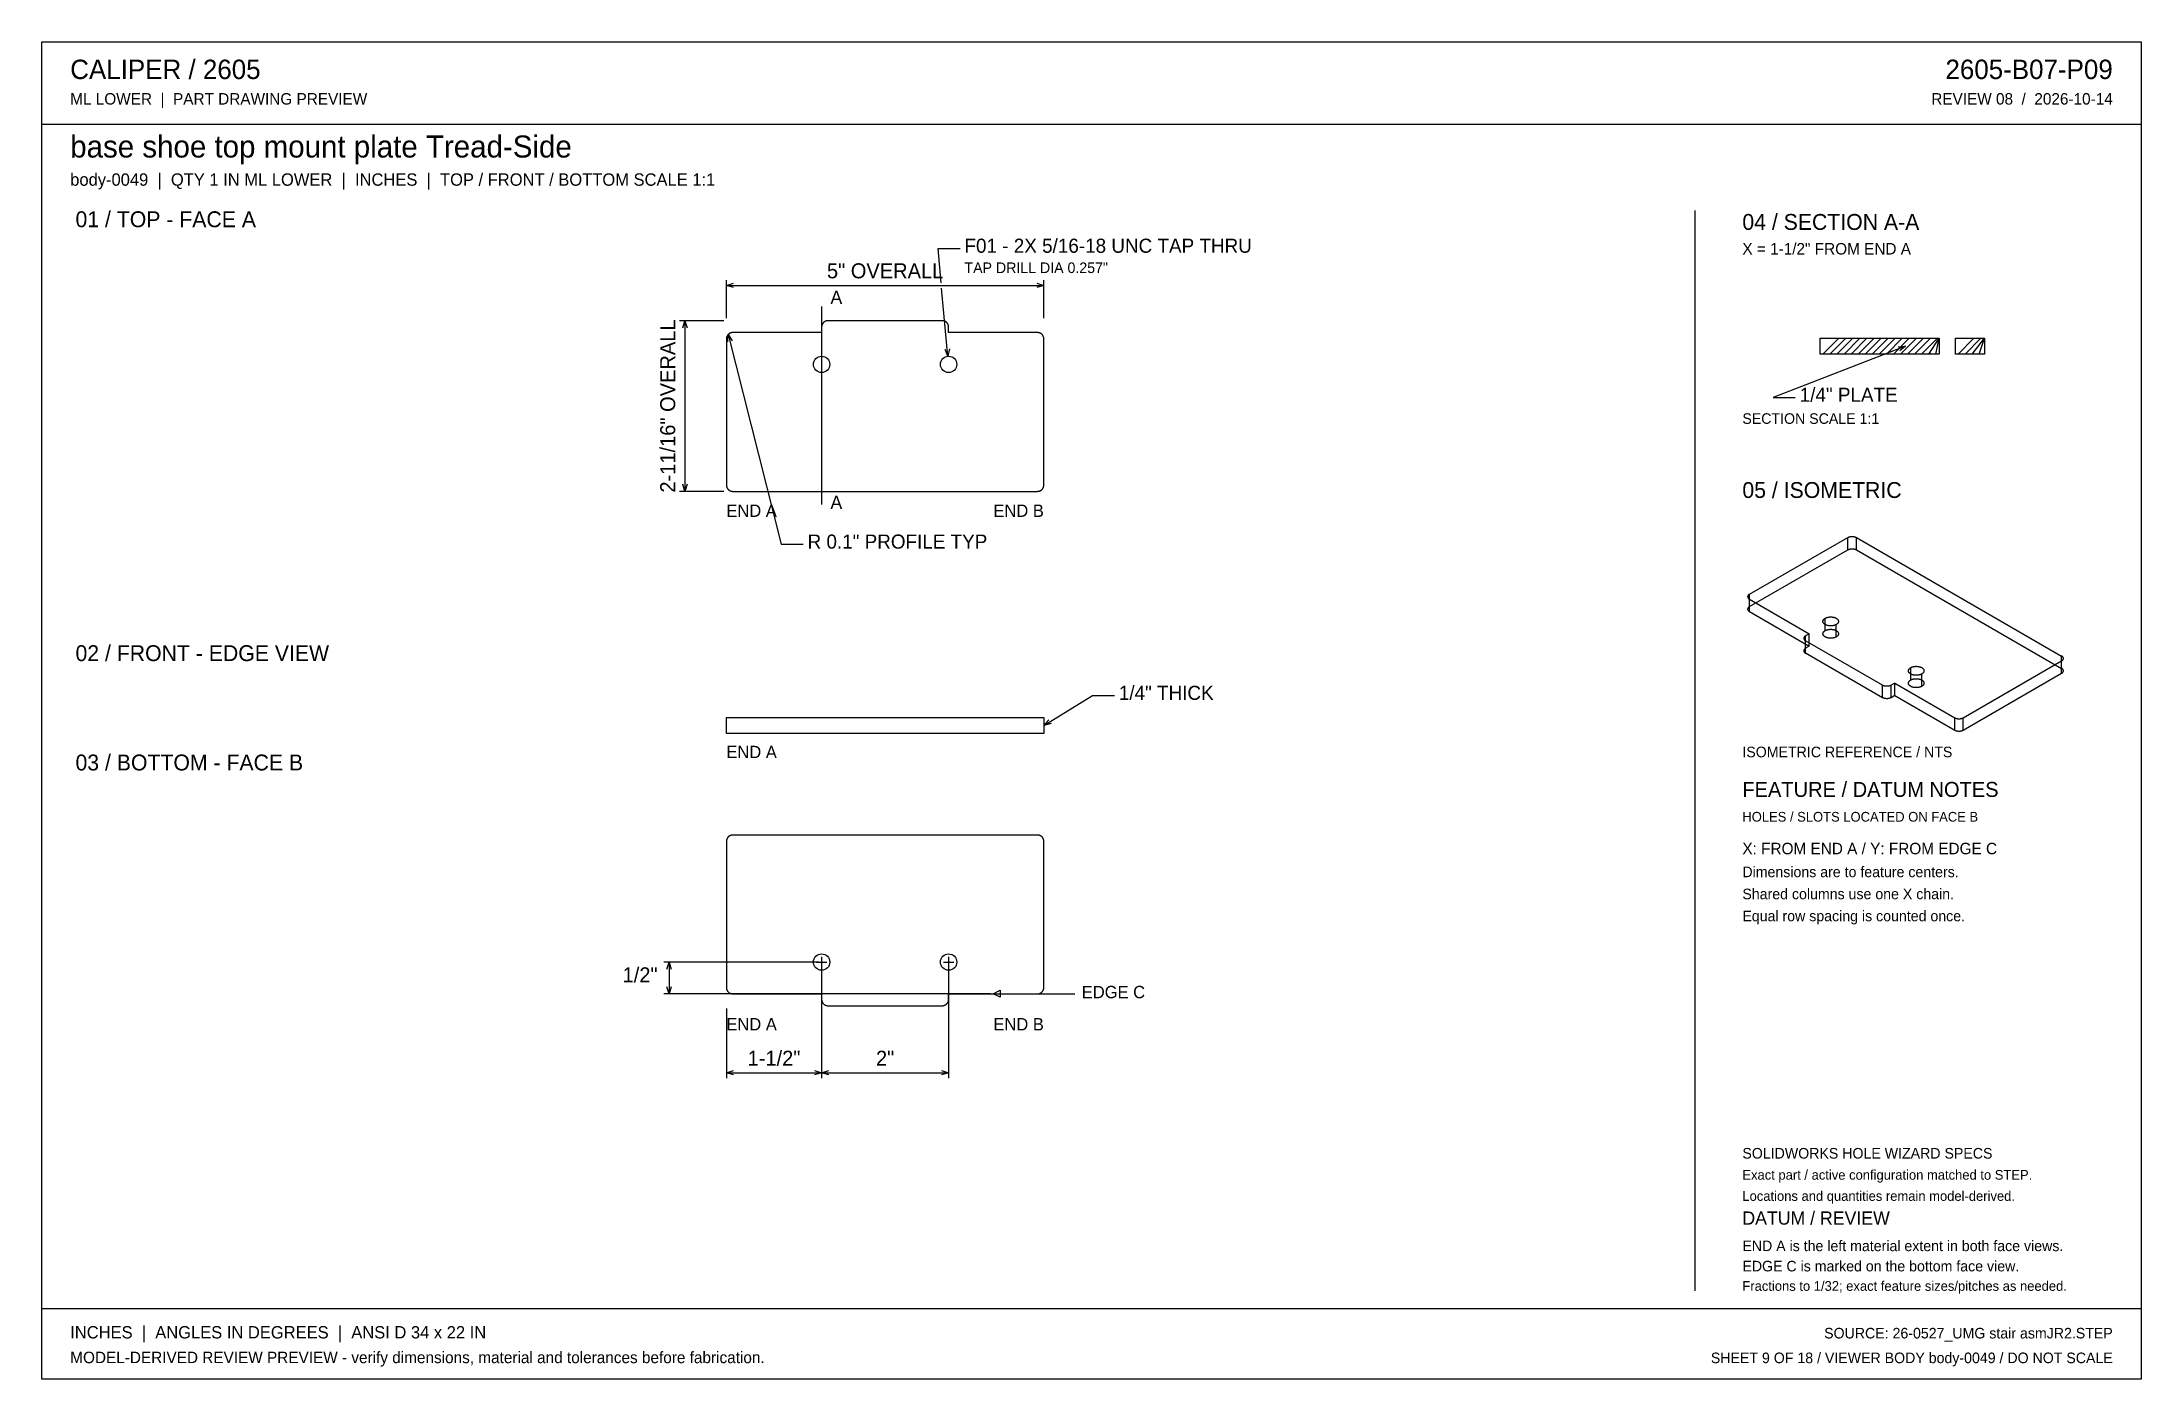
# Model space of a CAD drawing. Header units: inches. Extents: x 0.5 to 33.5, y 0.5 to 21.5.
import ezdxf
from ezdxf.enums import TextEntityAlignment as Align

# ---------------------------------------------------------------- set-up
doc = ezdxf.new("R2010")
doc.units = ezdxf.units.IN
doc.header["$MEASUREMENT"] = 0

msp = doc.modelspace()

# ---------------------------------------------------------------- texts
at = {"layer": 'ANNOTATION'}
for s, height, p in [('CALIPER / 2605', 0.30556, (0.917, 20.944)), ('ML LOWER  |  PART DRAWING PREVIEW', 0.18056, (0.917, 20.542)), ('base shoe top mount plate Tread-Side', 0.34722, (0.917, 19.708)), ('body-0049  |  QTY 1 IN ML LOWER  |  INCHES  |  TOP / FRONT / BOTTOM SCALE 1:1', 0.19444, (0.917, 19.264)), ('01 / TOP - FACE A', 0.25, (1, 18.611)), ('04 / SECTION A-A', 0.25, (27.25, 18.569)), ('F01 - 2X 5/16-18 UNC TAP THRU', 0.22222, (15, 18.208)), ('X = 1-1/2" FROM END A', 0.18056, (27.25, 18.181)), ('TAP DRILL DIA 0.257"', 0.16667, (15, 17.889)), ('A', 0.208, (12.889, 17.403)), ('1/4" PLATE', 0.2222, (28.153, 15.861)), ('SECTION SCALE 1:1', 0.16667, (27.25, 15.514)), ('05 / ISOMETRIC', 0.25, (27.25, 14.347)), ('END A', 0.1944, (11.25, 14.049)), ('A', 0.208, (12.889, 14.174)), ('R 0.1" PROFILE TYP', 0.22222, (12.529, 13.549)), ('02 / FRONT - EDGE VIEW', 0.25, (1, 11.778)), ('1/4" THICK', 0.2222, (17.431, 11.167)), ('03 / BOTTOM - FACE B', 0.25, (1, 10.056)), ('END A', 0.1944, (11.25, 10.25)), ('ISOMETRIC REFERENCE / NTS', 0.16667, (27.25, 10.264)), ('FEATURE / DATUM NOTES', 0.23611, (27.25, 9.639)), ('HOLES / SLOTS LOCATED ON FACE B', 0.15278, (27.25, 9.25)), ('X: FROM END A / Y: FROM EDGE C', 0.18056, (27.25, 8.736)), ('Dimensions are to feature centers.', 0.16667, (27.25, 8.375)), ('Shared columns use one X chain.', 0.16667, (27.25, 8.028)), ('Equal row spacing is counted once.', 0.16667, (27.25, 7.681)), ('EDGE C', 0.1944, (16.847, 6.469)), ('END A', 0.1944, (11.25, 5.962)), ('SOLIDWORKS HOLE WIZARD SPECS', 0.16667, (27.25, 3.944)), ('Exact part / active configuration matched to STEP.', 0.15278, (27.25, 3.611)), ('Locations and quantities remain model-derived.', 0.15278, (27.25, 3.278)), ('DATUM / REVIEW', 0.20833, (27.25, 2.903)), ('END A is the left material extent in both face views.', 0.16667, (27.25, 2.486)), ('EDGE C is marked on the bottom face view.', 0.16667, (27.25, 2.167)), ('Fractions to 1/32; exact feature sizes/pitches as needed.', 0.15278, (27.25, 1.861)), ('INCHES  |  ANGLES IN DEGREES  |  ANSI D 34 x 22 IN', 0.19444, (0.917, 1.111)), ('MODEL-DERIVED REVIEW PREVIEW - verify dimensions, material and tolerances before fabrication.', 0.18056, (0.917, 0.722))]:
    msp.add_text(s, height=height, dxfattribs=at).set_placement(p)
for s, height, p in [('2605-B07-P09', 0.30556, (33.083, 20.944)), ('REVIEW 08  /  2026-10-14', 0.18056, (33.083, 20.542)), ('END B', 0.1944, (16.25, 14.049)), ('1/2"', 0.2361, (10.167, 6.719)), ('END B', 0.1944, (16.25, 5.962)), ('SOURCE: 26-0527_UMG stair asmJR2.STEP', 0.16667, (33.083, 1.111)), ('SHEET 9 OF 18 / VIEWER BODY body-0049 / DO NOT SCALE', 0.16667, (33.083, 0.722))]:
    msp.add_text(s, height=height, dxfattribs=at).set_placement(p, align=Align.RIGHT)
for s, p in [('5" OVERALL', (13.75, 17.806)), ('1-1/2"', (12, 5.406)), ('2"', (13.75, 5.406))]:
    msp.add_text(s, height=0.2361, dxfattribs=at).set_placement(p, align=Align.CENTER)
msp.add_text('2-11/16" OVERALL', height=0.23611, rotation=90, dxfattribs=at).set_placement((10.444, 15.795), align=Align.CENTER)

# ---------------------------------------------------------------- linework, layer by layer
at = {"layer": 'ANNOTATION'}
for p, q in [((14.633, 17.736), (14.583, 18.278)), ((14.583, 18.278), (14.931, 18.278)), ((11.25, 17.181), (11.25, 17.778)), ((11.25, 17.694), (11.361, 17.729)), ((11.25, 17.694), (16.25, 17.694)), ((11.361, 17.66), (11.25, 17.694)), ((14.738, 16.579), (14.64, 17.653)), ((16.139, 17.729), (16.25, 17.694)), ((16.25, 17.694), (16.139, 17.66)), ((16.25, 17.181), (16.25, 17.778)), ((12.75, 17.361), (12.75, 14.243)), ((11.208, 17.139), (10.514, 17.139)), ((10.562, 17.028), (10.597, 17.139)), ((10.597, 17.139), (10.597, 14.451)), ((10.597, 17.139), (10.632, 17.028)), ((11.273, 16.806), (11.279, 16.922)), ((11.279, 16.922), (12.113, 13.618)), ((11.279, 16.922), (11.34, 16.823)), ((14.738, 16.579), (14.694, 16.687)), ((14.763, 16.693), (14.738, 16.579)), ((29.819, 16.736), (27.736, 15.931)), ((29.703, 16.728), (29.819, 16.736)), ((29.819, 16.736), (29.728, 16.664)), ((27.736, 15.931), (28.083, 15.931)), ((10.597, 14.451), (10.562, 14.563)), ((10.632, 14.563), (10.597, 14.451)), ((11.208, 14.451), (10.514, 14.451)), ((12.113, 13.618), (12.46, 13.618)), ((16.25, 10.764), (17.014, 11.236)), ((17.014, 11.236), (17.361, 11.236)), ((16.25, 10.764), (16.326, 10.852)), ((16.363, 10.793), (16.25, 10.764)), ((12.708, 7.038), (10.264, 7.038)), ((10.312, 6.927), (10.347, 7.038)), ((10.347, 7.038), (10.347, 6.538)), ((10.347, 7.038), (10.382, 6.927)), ((12.667, 7.038), (12.833, 7.038)), ((12.75, 7.122), (12.75, 6.955)), ((12.75, 6.997), (12.75, 5.212)), ((12.75, 6.997), (12.75, 5.212)), ((14.667, 7.038), (14.833, 7.038)), ((14.75, 7.122), (14.75, 6.955)), ((14.75, 6.997), (14.75, 5.212)), ((10.347, 6.538), (10.312, 6.649)), ((10.382, 6.649), (10.347, 6.538)), ((15.408, 6.538), (10.264, 6.538)), ((11.25, 6.309), (11.25, 5.212)), ((15.45, 6.538), (15.561, 6.594)), ((15.45, 6.538), (16.736, 6.538)), ((15.561, 6.483), (15.45, 6.538)), ((15.561, 6.594), (15.561, 6.483)), ((11.25, 5.295), (11.361, 5.33)), ((11.25, 5.295), (12.75, 5.295)), ((11.361, 5.26), (11.25, 5.295)), ((12.639, 5.33), (12.75, 5.295)), ((12.75, 5.295), (12.639, 5.26)), ((12.75, 5.295), (12.861, 5.33)), ((12.75, 5.295), (14.75, 5.295)), ((12.861, 5.26), (12.75, 5.295)), ((14.639, 5.33), (14.75, 5.295)), ((14.75, 5.295), (14.639, 5.26))]:
    msp.add_line(p, q, dxfattribs=at)
at = {"layer": 'OUTLINE'}
for p, q in [((0.472, 21.528), (33.528, 21.528)), ((0.472, 0.472), (0.472, 21.528)), ((33.528, 21.528), (33.528, 0.472)), ((0.472, 20.236), (33.528, 20.236)), ((26.5, 18.875), (26.5, 1.861)), ((11.251, 16.864), (11.25, 16.861)), ((11.25, 16.861), (11.25, 16.859)), ((11.25, 16.859), (11.25, 16.856)), ((11.252, 16.871), (11.251, 16.868)), ((11.251, 16.868), (11.251, 16.866)), ((11.251, 16.866), (11.251, 16.864)), ((11.253, 16.876), (11.252, 16.873)), ((11.252, 16.873), (11.252, 16.871)), ((11.254, 16.878), (11.253, 16.876)), ((11.255, 16.883), (11.254, 16.88)), ((11.254, 16.88), (11.254, 16.878)), ((11.256, 16.885), (11.255, 16.883)), ((11.257, 16.887), (11.256, 16.885)), ((11.258, 16.89), (11.257, 16.887)), ((11.259, 16.892), (11.258, 16.89)), ((11.26, 16.894), (11.259, 16.892)), ((11.261, 16.896), (11.26, 16.894)), ((11.262, 16.899), (11.261, 16.896)), ((11.263, 16.901), (11.262, 16.899)), ((11.264, 16.903), (11.263, 16.901)), ((11.266, 16.905), (11.264, 16.903)), ((11.267, 16.907), (11.266, 16.905)), ((11.268, 16.909), (11.267, 16.907)), ((11.27, 16.911), (11.268, 16.909)), ((11.271, 16.913), (11.27, 16.911)), ((11.273, 16.915), (11.271, 16.913)), ((11.274, 16.917), (11.273, 16.915)), ((11.276, 16.919), (11.274, 16.917)), ((11.278, 16.92), (11.276, 16.919)), ((11.279, 16.922), (11.278, 16.92)), ((11.281, 16.924), (11.279, 16.922)), ((11.283, 16.925), (11.281, 16.924)), ((11.285, 16.927), (11.283, 16.925)), ((11.287, 16.929), (11.285, 16.927)), ((11.288, 16.93), (11.287, 16.929)), ((11.29, 16.932), (11.288, 16.93)), ((11.292, 16.933), (11.29, 16.932)), ((11.294, 16.935), (11.292, 16.933)), ((11.297, 16.936), (11.294, 16.935)), ((11.299, 16.937), (11.297, 16.936)), ((11.301, 16.938), (11.299, 16.937)), ((11.303, 16.94), (11.301, 16.938)), ((11.305, 16.941), (11.303, 16.94)), ((11.307, 16.942), (11.305, 16.941)), ((11.309, 16.943), (11.307, 16.942)), ((11.312, 16.944), (11.309, 16.943)), ((11.314, 16.945), (11.312, 16.944)), ((11.316, 16.946), (11.314, 16.945)), ((11.319, 16.946), (11.316, 16.946)), ((11.321, 16.947), (11.319, 16.946)), ((11.323, 16.948), (11.321, 16.947)), ((11.326, 16.948), (11.323, 16.948)), ((11.328, 16.949), (11.326, 16.948)), ((11.33, 16.949), (11.328, 16.949)), ((11.333, 16.95), (11.33, 16.949)), ((11.335, 16.95), (11.333, 16.95)), ((11.338, 16.951), (11.335, 16.95)), ((11.34, 16.951), (11.338, 16.951)), ((11.343, 16.951), (11.34, 16.951)), ((11.345, 16.951), (11.343, 16.951)), ((11.348, 16.951), (11.345, 16.951)), ((11.35, 16.951), (11.348, 16.951)), ((12.75, 16.951), (11.35, 16.951)), ((12.751, 17.051), (12.75, 17.049)), ((12.75, 17.049), (12.75, 17.046)), ((12.75, 17.046), (12.75, 17.044)), ((12.75, 17.044), (12.75, 17.041)), ((12.75, 17.041), (12.75, 17.039)), ((12.75, 17.039), (12.75, 16.951)), ((12.752, 17.058), (12.751, 17.056)), ((12.751, 17.056), (12.751, 17.054)), ((12.751, 17.054), (12.751, 17.051)), ((12.753, 17.063), (12.752, 17.061)), ((12.752, 17.061), (12.752, 17.058)), ((12.754, 17.066), (12.753, 17.063)), ((12.755, 17.07), (12.754, 17.068)), ((12.754, 17.068), (12.754, 17.066)), ((12.756, 17.073), (12.755, 17.07)), ((12.757, 17.075), (12.756, 17.073)), ((12.758, 17.077), (12.757, 17.075)), ((12.759, 17.079), (12.758, 17.077)), ((12.76, 17.082), (12.759, 17.079)), ((12.761, 17.084), (12.76, 17.082)), ((12.762, 17.086), (12.761, 17.084)), ((12.763, 17.088), (12.762, 17.086)), ((12.764, 17.09), (12.763, 17.088)), ((12.766, 17.092), (12.764, 17.09)), ((12.767, 17.094), (12.766, 17.092)), ((12.768, 17.096), (12.767, 17.094)), ((12.77, 17.098), (12.768, 17.096)), ((12.771, 17.1), (12.77, 17.098)), ((12.773, 17.102), (12.771, 17.1)), ((12.774, 17.104), (12.773, 17.102)), ((12.776, 17.106), (12.774, 17.104)), ((12.778, 17.108), (12.776, 17.106)), ((12.779, 17.11), (12.778, 17.108)), ((12.781, 17.111), (12.779, 17.11)), ((12.783, 17.113), (12.781, 17.111)), ((12.785, 17.115), (12.783, 17.113)), ((12.787, 17.116), (12.785, 17.115)), ((12.788, 17.118), (12.787, 17.116)), ((12.79, 17.119), (12.788, 17.118)), ((12.792, 17.121), (12.79, 17.119)), ((12.794, 17.122), (12.792, 17.121)), ((12.797, 17.123), (12.794, 17.122)), ((12.799, 17.125), (12.797, 17.123)), ((12.801, 17.126), (12.799, 17.125)), ((12.803, 17.127), (12.801, 17.126)), ((12.805, 17.128), (12.803, 17.127)), ((12.807, 17.129), (12.805, 17.128)), ((12.809, 17.13), (12.807, 17.129)), ((12.812, 17.131), (12.809, 17.13)), ((12.814, 17.132), (12.812, 17.131)), ((12.816, 17.133), (12.814, 17.132)), ((12.819, 17.134), (12.816, 17.133)), ((12.821, 17.135), (12.819, 17.134)), ((12.823, 17.135), (12.821, 17.135)), ((12.826, 17.136), (12.823, 17.135)), ((12.828, 17.136), (12.826, 17.136)), ((12.83, 17.137), (12.828, 17.136)), ((12.833, 17.137), (12.83, 17.137)), ((12.835, 17.138), (12.833, 17.137)), ((12.838, 17.138), (12.835, 17.138)), ((12.84, 17.138), (12.838, 17.138)), ((12.843, 17.139), (12.84, 17.138)), ((12.845, 17.139), (12.843, 17.139)), ((12.848, 17.139), (12.845, 17.139)), ((12.85, 17.139), (12.848, 17.139)), ((14.65, 17.139), (12.85, 17.139)), ((14.652, 17.139), (14.65, 17.139)), ((14.655, 17.139), (14.652, 17.139)), ((14.657, 17.139), (14.655, 17.139)), ((14.66, 17.138), (14.657, 17.139)), ((14.662, 17.138), (14.66, 17.138)), ((14.665, 17.138), (14.662, 17.138)), ((14.667, 17.137), (14.665, 17.138)), ((14.67, 17.137), (14.667, 17.137)), ((14.672, 17.136), (14.67, 17.137)), ((14.674, 17.136), (14.672, 17.136)), ((14.677, 17.135), (14.674, 17.136)), ((14.679, 17.135), (14.677, 17.135)), ((14.681, 17.134), (14.679, 17.135)), ((14.684, 17.133), (14.681, 17.134)), ((14.686, 17.132), (14.684, 17.133)), ((14.688, 17.131), (14.686, 17.132)), ((14.691, 17.13), (14.688, 17.131)), ((14.693, 17.129), (14.691, 17.13)), ((14.695, 17.128), (14.693, 17.129)), ((14.697, 17.127), (14.695, 17.128)), ((14.699, 17.126), (14.697, 17.127)), ((14.701, 17.125), (14.699, 17.126)), ((14.703, 17.123), (14.701, 17.125)), ((14.706, 17.122), (14.703, 17.123)), ((14.708, 17.121), (14.706, 17.122)), ((14.71, 17.119), (14.708, 17.121)), ((14.712, 17.118), (14.71, 17.119)), ((14.713, 17.116), (14.712, 17.118)), ((14.715, 17.115), (14.713, 17.116)), ((14.717, 17.113), (14.715, 17.115)), ((14.719, 17.111), (14.717, 17.113)), ((14.721, 17.11), (14.719, 17.111)), ((14.722, 17.108), (14.721, 17.11)), ((14.724, 17.106), (14.722, 17.108)), ((14.726, 17.104), (14.724, 17.106)), ((14.727, 17.102), (14.726, 17.104)), ((14.729, 17.1), (14.727, 17.102)), ((14.73, 17.098), (14.729, 17.1)), ((14.732, 17.096), (14.73, 17.098)), ((14.733, 17.094), (14.732, 17.096)), ((14.734, 17.092), (14.733, 17.094)), ((14.736, 17.09), (14.734, 17.092)), ((14.737, 17.088), (14.736, 17.09)), ((14.738, 17.086), (14.737, 17.088)), ((14.739, 17.084), (14.738, 17.086)), ((14.74, 17.082), (14.739, 17.084)), ((14.741, 17.079), (14.74, 17.082)), ((14.742, 17.077), (14.741, 17.079)), ((14.743, 17.075), (14.742, 17.077)), ((14.744, 17.073), (14.743, 17.075)), ((14.745, 17.07), (14.744, 17.073)), ((14.746, 17.068), (14.745, 17.07)), ((14.746, 17.066), (14.746, 17.068)), ((14.747, 17.063), (14.746, 17.066)), ((14.748, 17.061), (14.747, 17.063)), ((14.748, 17.058), (14.748, 17.061)), ((14.749, 17.056), (14.748, 17.058)), ((14.749, 17.054), (14.749, 17.056)), ((14.749, 17.051), (14.749, 17.054)), ((14.75, 17.049), (14.749, 17.051)), ((14.75, 17.046), (14.75, 17.049)), ((14.75, 17.044), (14.75, 17.046)), ((14.75, 17.041), (14.75, 17.044)), ((14.75, 17.039), (14.75, 17.041)), ((14.75, 16.951), (14.75, 17.039)), ((16.15, 16.951), (14.75, 16.951)), ((16.152, 16.951), (16.15, 16.951)), ((16.155, 16.951), (16.152, 16.951)), ((16.157, 16.951), (16.155, 16.951)), ((16.16, 16.951), (16.157, 16.951)), ((16.162, 16.951), (16.16, 16.951)), ((16.165, 16.95), (16.162, 16.951)), ((16.167, 16.95), (16.165, 16.95)), ((16.17, 16.949), (16.167, 16.95)), ((16.172, 16.949), (16.17, 16.949)), ((16.174, 16.948), (16.172, 16.949)), ((16.177, 16.948), (16.174, 16.948)), ((16.179, 16.947), (16.177, 16.948)), ((16.181, 16.946), (16.179, 16.947)), ((16.184, 16.946), (16.181, 16.946)), ((16.186, 16.945), (16.184, 16.946)), ((16.188, 16.944), (16.186, 16.945)), ((16.191, 16.943), (16.188, 16.944)), ((16.193, 16.942), (16.191, 16.943)), ((16.195, 16.941), (16.193, 16.942)), ((16.197, 16.94), (16.195, 16.941)), ((16.199, 16.938), (16.197, 16.94)), ((16.201, 16.937), (16.199, 16.938)), ((16.203, 16.936), (16.201, 16.937)), ((16.206, 16.935), (16.203, 16.936)), ((16.208, 16.933), (16.206, 16.935)), ((16.21, 16.932), (16.208, 16.933)), ((16.212, 16.93), (16.21, 16.932)), ((16.213, 16.929), (16.212, 16.93)), ((16.215, 16.927), (16.213, 16.929)), ((16.217, 16.925), (16.215, 16.927)), ((16.219, 16.924), (16.217, 16.925)), ((16.221, 16.922), (16.219, 16.924)), ((16.222, 16.92), (16.221, 16.922)), ((16.224, 16.919), (16.222, 16.92)), ((16.226, 16.917), (16.224, 16.919)), ((16.227, 16.915), (16.226, 16.917)), ((16.229, 16.913), (16.227, 16.915)), ((16.23, 16.911), (16.229, 16.913)), ((16.232, 16.909), (16.23, 16.911)), ((16.233, 16.907), (16.232, 16.909)), ((16.234, 16.905), (16.233, 16.907)), ((16.236, 16.903), (16.234, 16.905)), ((16.237, 16.901), (16.236, 16.903)), ((16.238, 16.899), (16.237, 16.901)), ((16.239, 16.896), (16.238, 16.899)), ((16.24, 16.894), (16.239, 16.896)), ((16.241, 16.892), (16.24, 16.894)), ((16.242, 16.89), (16.241, 16.892)), ((16.243, 16.887), (16.242, 16.89)), ((16.244, 16.885), (16.243, 16.887)), ((16.245, 16.883), (16.244, 16.885)), ((16.246, 16.88), (16.245, 16.883)), ((16.246, 16.878), (16.246, 16.88)), ((16.247, 16.876), (16.246, 16.878)), ((16.248, 16.873), (16.247, 16.876)), ((16.248, 16.871), (16.248, 16.873)), ((16.249, 16.868), (16.248, 16.871)), ((16.249, 16.866), (16.249, 16.868)), ((16.249, 16.864), (16.249, 16.866)), ((16.25, 16.861), (16.249, 16.864)), ((16.25, 16.859), (16.25, 16.861)), ((16.25, 16.856), (16.25, 16.859)), ((28.476, 16.861), (30.347, 16.861)), ((28.476, 16.611), (28.476, 16.861)), ((28.517, 16.611), (28.767, 16.861)), ((28.628, 16.611), (28.878, 16.861)), ((28.74, 16.611), (28.99, 16.861)), ((28.851, 16.611), (29.101, 16.861)), ((28.962, 16.611), (29.212, 16.861)), ((29.073, 16.611), (29.323, 16.861)), ((29.184, 16.611), (29.434, 16.861)), ((29.295, 16.611), (29.545, 16.861)), ((29.406, 16.611), (29.656, 16.861)), ((29.517, 16.611), (29.767, 16.861)), ((29.628, 16.611), (29.878, 16.861)), ((29.74, 16.611), (29.99, 16.861)), ((29.851, 16.611), (30.101, 16.861)), ((29.962, 16.611), (30.212, 16.861)), ((30.073, 16.611), (30.323, 16.861)), ((30.184, 16.611), (30.347, 16.861)), ((30.295, 16.611), (30.347, 16.861)), ((30.347, 16.861), (30.347, 16.611)), ((30.604, 16.861), (31.063, 16.861)), ((30.604, 16.611), (30.604, 16.861)), ((30.646, 16.611), (30.896, 16.861)), ((30.757, 16.611), (31.007, 16.861)), ((30.868, 16.611), (31.063, 16.861)), ((30.979, 16.611), (31.063, 16.861)), ((31.063, 16.861), (31.063, 16.611)), ((11.25, 16.856), (11.25, 16.854)), ((11.25, 16.854), (11.25, 16.851)), ((11.25, 16.851), (11.25, 14.551)), ((16.25, 16.854), (16.25, 16.856)), ((16.25, 16.851), (16.25, 16.854)), ((16.25, 14.551), (16.25, 16.851)), ((30.347, 16.611), (28.476, 16.611)), ((31.063, 16.611), (30.604, 16.611)), ((11.25, 14.551), (11.25, 14.549)), ((11.25, 14.549), (11.25, 14.546)), ((11.25, 14.546), (11.25, 14.544)), ((16.25, 14.549), (16.25, 14.551)), ((16.25, 14.546), (16.25, 14.549)), ((16.25, 14.544), (16.25, 14.546)), ((11.25, 14.544), (11.25, 14.542)), ((11.25, 14.542), (11.251, 14.539)), ((11.251, 14.539), (11.251, 14.537)), ((11.251, 14.537), (11.251, 14.534)), ((11.251, 14.534), (11.252, 14.532)), ((11.252, 14.532), (11.252, 14.529)), ((11.252, 14.529), (11.253, 14.527)), ((11.253, 14.527), (11.254, 14.525)), ((11.254, 14.525), (11.254, 14.522)), ((11.254, 14.522), (11.255, 14.52)), ((11.255, 14.52), (11.256, 14.518)), ((11.256, 14.518), (11.257, 14.515)), ((11.257, 14.515), (11.258, 14.513)), ((11.258, 14.513), (11.259, 14.511)), ((11.259, 14.511), (11.26, 14.509)), ((11.26, 14.509), (11.261, 14.506)), ((11.261, 14.506), (11.262, 14.504)), ((11.262, 14.504), (11.263, 14.502)), ((11.263, 14.502), (11.264, 14.5)), ((11.264, 14.5), (11.266, 14.498)), ((11.266, 14.498), (11.267, 14.496)), ((11.267, 14.496), (11.268, 14.494)), ((11.268, 14.494), (11.27, 14.492)), ((11.27, 14.492), (11.271, 14.49)), ((11.271, 14.49), (11.273, 14.488)), ((11.273, 14.488), (11.274, 14.486)), ((11.274, 14.486), (11.276, 14.484)), ((11.276, 14.484), (11.278, 14.482)), ((11.278, 14.482), (11.279, 14.481)), ((11.279, 14.481), (11.281, 14.479)), ((11.281, 14.479), (11.283, 14.477)), ((11.283, 14.477), (11.285, 14.476)), ((11.285, 14.476), (11.287, 14.474)), ((11.287, 14.474), (11.288, 14.473)), ((11.288, 14.473), (11.29, 14.471)), ((11.29, 14.471), (11.292, 14.47)), ((11.292, 14.47), (11.294, 14.468)), ((11.294, 14.468), (11.297, 14.467)), ((11.297, 14.467), (11.299, 14.466)), ((11.299, 14.466), (11.301, 14.464)), ((11.301, 14.464), (11.303, 14.463)), ((11.303, 14.463), (11.305, 14.462)), ((11.305, 14.462), (11.307, 14.461)), ((11.307, 14.461), (11.309, 14.46)), ((11.309, 14.46), (11.312, 14.459)), ((11.312, 14.459), (11.314, 14.458)), ((11.314, 14.458), (11.316, 14.457)), ((11.316, 14.457), (11.319, 14.456)), ((11.319, 14.456), (11.321, 14.456)), ((11.321, 14.456), (11.323, 14.455)), ((11.323, 14.455), (11.326, 14.454)), ((11.326, 14.454), (11.328, 14.454)), ((11.328, 14.454), (11.33, 14.453)), ((11.33, 14.453), (11.333, 14.453)), ((11.333, 14.453), (11.335, 14.452)), ((11.335, 14.452), (11.338, 14.452)), ((11.338, 14.452), (11.34, 14.452)), ((11.34, 14.452), (11.343, 14.452)), ((11.343, 14.452), (11.345, 14.452)), ((11.345, 14.452), (11.348, 14.451)), ((11.348, 14.451), (11.35, 14.451)), ((11.35, 14.451), (16.15, 14.451)), ((16.15, 14.451), (16.152, 14.451)), ((16.152, 14.451), (16.155, 14.452)), ((16.155, 14.452), (16.157, 14.452)), ((16.157, 14.452), (16.16, 14.452)), ((16.16, 14.452), (16.162, 14.452)), ((16.162, 14.452), (16.165, 14.452)), ((16.165, 14.452), (16.167, 14.453)), ((16.167, 14.453), (16.17, 14.453)), ((16.17, 14.453), (16.172, 14.454)), ((16.172, 14.454), (16.174, 14.454)), ((16.174, 14.454), (16.177, 14.455)), ((16.177, 14.455), (16.179, 14.456)), ((16.179, 14.456), (16.181, 14.456)), ((16.181, 14.456), (16.184, 14.457)), ((16.184, 14.457), (16.186, 14.458)), ((16.186, 14.458), (16.188, 14.459)), ((16.188, 14.459), (16.191, 14.46)), ((16.191, 14.46), (16.193, 14.461)), ((16.193, 14.461), (16.195, 14.462)), ((16.195, 14.462), (16.197, 14.463)), ((16.197, 14.463), (16.199, 14.464)), ((16.199, 14.464), (16.201, 14.466)), ((16.201, 14.466), (16.203, 14.467)), ((16.203, 14.467), (16.206, 14.468)), ((16.206, 14.468), (16.208, 14.47)), ((16.208, 14.47), (16.21, 14.471)), ((16.21, 14.471), (16.212, 14.473)), ((16.212, 14.473), (16.213, 14.474)), ((16.213, 14.474), (16.215, 14.476)), ((16.215, 14.476), (16.217, 14.477)), ((16.217, 14.477), (16.219, 14.479)), ((16.219, 14.479), (16.221, 14.481)), ((16.221, 14.481), (16.222, 14.482)), ((16.222, 14.482), (16.224, 14.484)), ((16.224, 14.484), (16.226, 14.486)), ((16.226, 14.486), (16.227, 14.488)), ((16.227, 14.488), (16.229, 14.49)), ((16.229, 14.49), (16.23, 14.492)), ((16.23, 14.492), (16.232, 14.494)), ((16.232, 14.494), (16.233, 14.496)), ((16.233, 14.496), (16.234, 14.498)), ((16.234, 14.498), (16.236, 14.5)), ((16.236, 14.5), (16.237, 14.502)), ((16.237, 14.502), (16.238, 14.504)), ((16.238, 14.504), (16.239, 14.506)), ((16.239, 14.506), (16.24, 14.509)), ((16.24, 14.509), (16.241, 14.511)), ((16.241, 14.511), (16.242, 14.513)), ((16.242, 14.513), (16.243, 14.515)), ((16.243, 14.515), (16.244, 14.518)), ((16.244, 14.518), (16.245, 14.52)), ((16.245, 14.52), (16.246, 14.522)), ((16.246, 14.525), (16.247, 14.527)), ((16.246, 14.522), (16.246, 14.525)), ((16.247, 14.527), (16.248, 14.529)), ((16.248, 14.532), (16.249, 14.534)), ((16.248, 14.529), (16.248, 14.532)), ((16.249, 14.539), (16.25, 14.542)), ((16.249, 14.537), (16.249, 14.539)), ((16.249, 14.534), (16.249, 14.537)), ((16.25, 14.542), (16.25, 14.544)), ((27.361, 12.83), (28.91, 13.725)), ((28.91, 13.725), (28.912, 13.726)), ((28.91, 13.53), (28.91, 13.725)), ((28.912, 13.726), (28.914, 13.727)), ((28.914, 13.727), (28.915, 13.728)), ((28.915, 13.728), (28.917, 13.728)), ((28.917, 13.728), (28.919, 13.729)), ((28.919, 13.729), (28.921, 13.73)), ((28.921, 13.73), (28.923, 13.731)), ((28.923, 13.731), (28.925, 13.732)), ((28.925, 13.732), (28.927, 13.732)), ((28.927, 13.732), (28.929, 13.733)), ((28.929, 13.733), (28.931, 13.734)), ((28.931, 13.734), (28.933, 13.734)), ((28.933, 13.734), (28.935, 13.735)), ((28.935, 13.735), (28.937, 13.736)), ((28.937, 13.736), (28.939, 13.736)), ((28.939, 13.736), (28.941, 13.737)), ((28.941, 13.737), (28.943, 13.737)), ((28.943, 13.737), (28.946, 13.738)), ((28.946, 13.738), (28.948, 13.738)), ((28.948, 13.738), (28.95, 13.739)), ((28.95, 13.739), (28.952, 13.739)), ((28.952, 13.739), (28.954, 13.739)), ((28.954, 13.739), (28.957, 13.74)), ((28.957, 13.74), (28.959, 13.74)), ((28.959, 13.74), (28.961, 13.74)), ((28.961, 13.74), (28.964, 13.74)), ((28.964, 13.74), (28.966, 13.741)), ((28.966, 13.741), (28.968, 13.741)), ((28.968, 13.741), (28.971, 13.741)), ((28.971, 13.741), (28.973, 13.741)), ((28.973, 13.741), (28.975, 13.741)), ((28.975, 13.741), (28.978, 13.741)), ((28.978, 13.741), (28.98, 13.741)), ((28.98, 13.741), (28.982, 13.741)), ((28.982, 13.741), (28.985, 13.741)), ((28.985, 13.741), (28.987, 13.741)), ((28.987, 13.741), (28.989, 13.741)), ((28.989, 13.741), (28.992, 13.74)), ((28.992, 13.74), (28.994, 13.74)), ((28.994, 13.74), (28.996, 13.74)), ((28.996, 13.74), (28.998, 13.74)), ((28.998, 13.74), (29.001, 13.739)), ((29.001, 13.739), (29.003, 13.739)), ((29.003, 13.739), (29.005, 13.739)), ((29.005, 13.739), (29.007, 13.738)), ((29.007, 13.738), (29.01, 13.738)), ((29.01, 13.738), (29.012, 13.737)), ((29.012, 13.737), (29.014, 13.737)), ((29.014, 13.737), (29.016, 13.736)), ((29.016, 13.736), (29.018, 13.736)), ((29.018, 13.736), (29.02, 13.735)), ((29.02, 13.735), (29.022, 13.734)), ((29.022, 13.734), (29.025, 13.734)), ((29.025, 13.734), (29.027, 13.733)), ((29.027, 13.733), (29.029, 13.732)), ((29.029, 13.732), (29.031, 13.732)), ((29.031, 13.732), (29.032, 13.731)), ((29.032, 13.731), (29.034, 13.73)), ((29.034, 13.73), (29.036, 13.729)), ((29.036, 13.729), (29.038, 13.728)), ((29.038, 13.728), (29.04, 13.728)), ((29.04, 13.728), (29.042, 13.727)), ((29.042, 13.727), (29.043, 13.726)), ((29.043, 13.726), (29.045, 13.725)), ((29.045, 13.53), (29.045, 13.725)), ((29.045, 13.725), (32.278, 11.858)), ((27.361, 12.636), (28.91, 13.53)), ((28.91, 13.53), (28.912, 13.531)), ((28.912, 13.531), (28.914, 13.532)), ((28.914, 13.532), (28.915, 13.533)), ((28.915, 13.533), (28.917, 13.534)), ((28.917, 13.534), (28.919, 13.535)), ((28.919, 13.535), (28.921, 13.536)), ((28.921, 13.536), (28.923, 13.536)), ((28.923, 13.536), (28.925, 13.537)), ((28.925, 13.537), (28.927, 13.538)), ((28.927, 13.538), (28.929, 13.539)), ((28.929, 13.539), (28.931, 13.539)), ((28.931, 13.539), (28.933, 13.54)), ((28.933, 13.54), (28.935, 13.541)), ((28.935, 13.541), (28.937, 13.541)), ((28.937, 13.541), (28.939, 13.542)), ((28.939, 13.542), (28.941, 13.542)), ((28.941, 13.542), (28.943, 13.543)), ((28.943, 13.543), (28.946, 13.543)), ((28.946, 13.543), (28.948, 13.544)), ((28.948, 13.544), (28.95, 13.544)), ((28.95, 13.544), (28.952, 13.545)), ((28.952, 13.545), (28.954, 13.545)), ((28.954, 13.545), (28.957, 13.545)), ((28.957, 13.545), (28.959, 13.545)), ((28.959, 13.545), (28.961, 13.546)), ((28.961, 13.546), (28.964, 13.546)), ((28.964, 13.546), (28.966, 13.546)), ((28.966, 13.546), (28.968, 13.546)), ((28.968, 13.546), (28.971, 13.546)), ((28.971, 13.546), (28.973, 13.546)), ((28.973, 13.546), (28.975, 13.547)), ((28.975, 13.547), (28.978, 13.547)), ((28.978, 13.547), (28.98, 13.547)), ((28.98, 13.547), (28.982, 13.546)), ((28.982, 13.546), (28.985, 13.546)), ((28.985, 13.546), (28.987, 13.546)), ((28.987, 13.546), (28.989, 13.546)), ((28.989, 13.546), (28.992, 13.546)), ((28.992, 13.546), (28.994, 13.546)), ((28.994, 13.546), (28.996, 13.545)), ((28.996, 13.545), (28.998, 13.545)), ((28.998, 13.545), (29.001, 13.545)), ((29.001, 13.545), (29.003, 13.545)), ((29.003, 13.545), (29.005, 13.544)), ((29.005, 13.544), (29.007, 13.544)), ((29.007, 13.544), (29.01, 13.543)), ((29.01, 13.543), (29.012, 13.543)), ((29.012, 13.543), (29.014, 13.542)), ((29.014, 13.542), (29.016, 13.542)), ((29.016, 13.542), (29.018, 13.541)), ((29.018, 13.541), (29.02, 13.541)), ((29.02, 13.541), (29.022, 13.54)), ((29.022, 13.54), (29.025, 13.539)), ((29.025, 13.539), (29.027, 13.539)), ((29.027, 13.539), (29.029, 13.538)), ((29.029, 13.538), (29.031, 13.537)), ((29.031, 13.537), (29.032, 13.536)), ((29.032, 13.536), (29.034, 13.536)), ((29.034, 13.536), (29.036, 13.535)), ((29.036, 13.535), (29.038, 13.534)), ((29.038, 13.534), (29.04, 13.533)), ((29.04, 13.533), (29.042, 13.532)), ((29.042, 13.532), (29.043, 13.531)), ((29.043, 13.531), (29.045, 13.53)), ((29.045, 13.53), (32.278, 11.664)), ((27.334, 12.796), (27.333, 12.794)), ((27.333, 12.794), (27.333, 12.793)), ((27.333, 12.793), (27.333, 12.792)), ((27.333, 12.792), (27.333, 12.79)), ((27.333, 12.79), (27.333, 12.789)), ((27.333, 12.789), (27.334, 12.788)), ((27.334, 12.601), (27.333, 12.6)), ((27.333, 12.6), (27.333, 12.599)), ((27.333, 12.599), (27.333, 12.597)), ((27.333, 12.597), (27.333, 12.596)), ((27.333, 12.596), (27.333, 12.594)), ((27.333, 12.594), (27.334, 12.593)), ((27.335, 12.801), (27.334, 12.8)), ((27.334, 12.8), (27.334, 12.798)), ((27.334, 12.798), (27.334, 12.797)), ((27.334, 12.797), (27.334, 12.796)), ((27.334, 12.788), (27.334, 12.786)), ((27.334, 12.786), (27.334, 12.785)), ((27.334, 12.785), (27.334, 12.784)), ((27.334, 12.784), (27.335, 12.782)), ((27.335, 12.607), (27.334, 12.605)), ((27.334, 12.605), (27.334, 12.604)), ((27.334, 12.604), (27.334, 12.603)), ((27.334, 12.603), (27.334, 12.601)), ((27.334, 12.593), (27.334, 12.592)), ((27.334, 12.592), (27.334, 12.59)), ((27.334, 12.59), (27.334, 12.589)), ((27.334, 12.589), (27.335, 12.588)), ((27.336, 12.804), (27.335, 12.802)), ((27.335, 12.802), (27.335, 12.801)), ((27.335, 12.782), (27.335, 12.781)), ((27.335, 12.781), (27.336, 12.78)), ((27.336, 12.609), (27.335, 12.608)), ((27.335, 12.608), (27.335, 12.607)), ((27.335, 12.588), (27.335, 12.586)), ((27.335, 12.586), (27.336, 12.585)), ((27.337, 12.806), (27.336, 12.805)), ((27.336, 12.805), (27.336, 12.804)), ((27.336, 12.78), (27.336, 12.778)), ((27.336, 12.778), (27.337, 12.777)), ((27.337, 12.612), (27.336, 12.611)), ((27.336, 12.611), (27.336, 12.609)), ((27.336, 12.585), (27.336, 12.584)), ((27.336, 12.584), (27.337, 12.583)), ((27.338, 12.809), (27.337, 12.808)), ((27.337, 12.808), (27.337, 12.806)), ((27.337, 12.777), (27.337, 12.776)), ((27.337, 12.776), (27.338, 12.774)), ((27.338, 12.614), (27.337, 12.613)), ((27.337, 12.613), (27.337, 12.612)), ((27.337, 12.583), (27.337, 12.581)), ((27.337, 12.581), (27.338, 12.58)), ((27.339, 12.81), (27.338, 12.809)), ((27.338, 12.774), (27.339, 12.773)), ((27.339, 12.616), (27.338, 12.614)), ((27.338, 12.58), (27.339, 12.579)), ((27.34, 12.811), (27.339, 12.81)), ((27.339, 12.773), (27.34, 12.772)), ((27.34, 12.617), (27.339, 12.616)), ((27.339, 12.579), (27.34, 12.577)), ((27.341, 12.813), (27.34, 12.811)), ((27.34, 12.772), (27.341, 12.771)), ((27.341, 12.618), (27.34, 12.617)), ((27.34, 12.577), (27.341, 12.576)), ((27.342, 12.814), (27.341, 12.813)), ((27.341, 12.771), (27.342, 12.769)), ((27.342, 12.619), (27.341, 12.618)), ((27.341, 12.576), (27.342, 12.575)), ((27.344, 12.816), (27.342, 12.815)), ((27.342, 12.815), (27.342, 12.814)), ((27.342, 12.769), (27.342, 12.768)), ((27.342, 12.768), (27.344, 12.767)), ((27.344, 12.622), (27.342, 12.621)), ((27.342, 12.621), (27.342, 12.619)), ((27.342, 12.575), (27.342, 12.574)), ((27.342, 12.574), (27.344, 12.572)), ((27.345, 12.818), (27.344, 12.816)), ((27.344, 12.767), (27.345, 12.766)), ((27.345, 12.623), (27.344, 12.622)), ((27.344, 12.572), (27.345, 12.571)), ((27.346, 12.819), (27.345, 12.818)), ((27.345, 12.766), (27.346, 12.764)), ((27.346, 12.624), (27.345, 12.623)), ((27.345, 12.571), (27.346, 12.57)), ((27.347, 12.82), (27.346, 12.819)), ((27.346, 12.764), (27.347, 12.763)), ((27.347, 12.625), (27.346, 12.624)), ((27.346, 12.57), (27.347, 12.569)), ((27.348, 12.821), (27.347, 12.82)), ((27.347, 12.763), (27.348, 12.762)), ((27.348, 12.627), (27.347, 12.625)), ((27.347, 12.569), (27.348, 12.568)), ((27.349, 12.822), (27.348, 12.821)), ((27.348, 12.762), (27.349, 12.761)), ((27.349, 12.628), (27.348, 12.627)), ((27.348, 12.568), (27.349, 12.567)), ((27.351, 12.823), (27.349, 12.822)), ((27.349, 12.761), (27.351, 12.76)), ((27.351, 12.629), (27.349, 12.628)), ((27.349, 12.567), (27.351, 12.566)), ((27.352, 12.824), (27.351, 12.823)), ((27.351, 12.76), (27.352, 12.759)), ((27.352, 12.63), (27.351, 12.629)), ((27.351, 12.566), (27.352, 12.564)), ((27.353, 12.825), (27.352, 12.824)), ((27.352, 12.759), (27.353, 12.758)), ((27.353, 12.631), (27.352, 12.63)), ((27.352, 12.564), (27.353, 12.563)), ((27.355, 12.826), (27.353, 12.825)), ((27.353, 12.758), (27.355, 12.757)), ((27.355, 12.632), (27.353, 12.631)), ((27.353, 12.563), (27.355, 12.562)), ((27.356, 12.828), (27.355, 12.826)), ((27.355, 12.757), (27.356, 12.756)), ((27.356, 12.633), (27.355, 12.632)), ((27.355, 12.562), (27.356, 12.561)), ((27.358, 12.829), (27.356, 12.828)), ((27.356, 12.756), (27.358, 12.755)), ((27.358, 12.634), (27.356, 12.633)), ((27.356, 12.561), (27.358, 12.56)), ((27.36, 12.83), (27.358, 12.829)), ((27.358, 12.755), (27.36, 12.754)), ((27.36, 12.635), (27.358, 12.634)), ((27.361, 12.83), (27.36, 12.83)), ((27.36, 12.754), (27.361, 12.753)), ((27.361, 12.636), (27.36, 12.635)), ((27.361, 12.636), (27.361, 12.83)), ((27.361, 12.753), (28.304, 12.208)), ((27.361, 12.558), (27.361, 12.753)), ((27.358, 12.56), (27.36, 12.559)), ((27.36, 12.559), (27.361, 12.558)), ((27.361, 12.558), (28.304, 12.014)), ((28.518, 12.403), (28.519, 12.406)), ((28.519, 12.399), (28.518, 12.403)), ((28.519, 12.41), (28.52, 12.413)), ((28.519, 12.406), (28.519, 12.41)), ((28.519, 12.396), (28.519, 12.399)), ((28.52, 12.392), (28.519, 12.396)), ((28.52, 12.413), (28.521, 12.417)), ((28.521, 12.389), (28.52, 12.392)), ((28.521, 12.417), (28.522, 12.42)), ((28.522, 12.386), (28.521, 12.389)), ((28.522, 12.42), (28.524, 12.423)), ((28.524, 12.382), (28.522, 12.386)), ((28.524, 12.423), (28.526, 12.427)), ((28.526, 12.379), (28.524, 12.382)), ((28.524, 12.229), (28.526, 12.232)), ((28.526, 12.427), (28.528, 12.43)), ((28.528, 12.376), (28.526, 12.379)), ((28.526, 12.232), (28.528, 12.235)), ((28.528, 12.43), (28.53, 12.433)), ((28.53, 12.373), (28.528, 12.376)), ((28.528, 12.235), (28.53, 12.239)), ((28.53, 12.433), (28.533, 12.436)), ((28.533, 12.369), (28.53, 12.373)), ((28.53, 12.239), (28.533, 12.242)), ((28.533, 12.436), (28.536, 12.439)), ((28.536, 12.366), (28.533, 12.369)), ((28.533, 12.242), (28.536, 12.245)), ((28.536, 12.439), (28.539, 12.442)), ((28.539, 12.363), (28.536, 12.366)), ((28.536, 12.245), (28.539, 12.248)), ((28.539, 12.442), (28.543, 12.445)), ((28.543, 12.361), (28.539, 12.363)), ((28.539, 12.248), (28.543, 12.25)), ((28.543, 12.445), (28.546, 12.448)), ((28.546, 12.358), (28.543, 12.361)), ((28.543, 12.25), (28.546, 12.253)), ((28.546, 12.448), (28.55, 12.45)), ((28.55, 12.355), (28.546, 12.358)), ((28.546, 12.253), (28.55, 12.256)), ((28.55, 12.45), (28.554, 12.453)), ((28.554, 12.353), (28.55, 12.355)), ((28.55, 12.256), (28.554, 12.258)), ((28.554, 12.453), (28.559, 12.455)), ((28.554, 12.258), (28.554, 12.453)), ((28.559, 12.35), (28.554, 12.353)), ((28.554, 12.258), (28.559, 12.261)), ((28.559, 12.455), (28.563, 12.457)), ((28.563, 12.348), (28.559, 12.35)), ((28.559, 12.261), (28.563, 12.263)), ((28.563, 12.457), (28.568, 12.46)), ((28.568, 12.346), (28.563, 12.348)), ((28.563, 12.263), (28.568, 12.265)), ((28.568, 12.46), (28.573, 12.462)), ((28.573, 12.344), (28.568, 12.346)), ((28.568, 12.265), (28.573, 12.267)), ((28.573, 12.462), (28.578, 12.463)), ((28.578, 12.342), (28.573, 12.344)), ((28.573, 12.267), (28.578, 12.269)), ((28.578, 12.463), (28.583, 12.465)), ((28.583, 12.34), (28.578, 12.342)), ((28.578, 12.269), (28.583, 12.271)), ((28.583, 12.465), (28.589, 12.467)), ((28.589, 12.339), (28.583, 12.34)), ((28.583, 12.271), (28.589, 12.272)), ((28.589, 12.467), (28.594, 12.468)), ((28.594, 12.337), (28.589, 12.339)), ((28.589, 12.272), (28.594, 12.274)), ((28.594, 12.468), (28.6, 12.469)), ((28.6, 12.336), (28.594, 12.337)), ((28.594, 12.274), (28.6, 12.275)), ((28.6, 12.469), (28.605, 12.47)), ((28.605, 12.335), (28.6, 12.336)), ((28.6, 12.275), (28.605, 12.276)), ((28.605, 12.47), (28.611, 12.471)), ((28.611, 12.334), (28.605, 12.335)), ((28.605, 12.276), (28.611, 12.277)), ((28.611, 12.471), (28.617, 12.472)), ((28.617, 12.333), (28.611, 12.334)), ((28.611, 12.277), (28.617, 12.278)), ((28.617, 12.472), (28.623, 12.473)), ((28.623, 12.333), (28.617, 12.333)), ((28.617, 12.278), (28.623, 12.278)), ((28.623, 12.473), (28.629, 12.473)), ((28.629, 12.332), (28.623, 12.333)), ((28.623, 12.278), (28.629, 12.279)), ((28.629, 12.473), (28.635, 12.473)), ((28.635, 12.332), (28.629, 12.332)), ((28.629, 12.279), (28.635, 12.279)), ((28.635, 12.473), (28.641, 12.473)), ((28.641, 12.332), (28.635, 12.332)), ((28.635, 12.279), (28.641, 12.279)), ((28.641, 12.473), (28.647, 12.473)), ((28.647, 12.332), (28.641, 12.332)), ((28.641, 12.279), (28.647, 12.279)), ((28.647, 12.473), (28.653, 12.473)), ((28.653, 12.332), (28.647, 12.332)), ((28.647, 12.279), (28.653, 12.279)), ((28.653, 12.473), (28.659, 12.473)), ((28.659, 12.333), (28.653, 12.332)), ((28.653, 12.279), (28.659, 12.278)), ((28.659, 12.473), (28.665, 12.472)), ((28.665, 12.333), (28.659, 12.333)), ((28.659, 12.278), (28.665, 12.278)), ((28.665, 12.472), (28.671, 12.471)), ((28.671, 12.334), (28.665, 12.333)), ((28.665, 12.278), (28.671, 12.277)), ((28.671, 12.471), (28.676, 12.47)), ((28.676, 12.335), (28.671, 12.334)), ((28.671, 12.277), (28.676, 12.276)), ((28.676, 12.47), (28.682, 12.469)), ((28.682, 12.336), (28.676, 12.335)), ((28.676, 12.276), (28.682, 12.275)), ((28.682, 12.469), (28.688, 12.468)), ((28.688, 12.337), (28.682, 12.336)), ((28.682, 12.275), (28.688, 12.274)), ((28.688, 12.468), (28.693, 12.467)), ((28.693, 12.339), (28.688, 12.337)), ((28.688, 12.274), (28.693, 12.272)), ((28.693, 12.467), (28.699, 12.465)), ((28.699, 12.34), (28.693, 12.339)), ((28.693, 12.272), (28.699, 12.271)), ((28.699, 12.465), (28.704, 12.463)), ((28.704, 12.342), (28.699, 12.34)), ((28.699, 12.271), (28.704, 12.269)), ((28.704, 12.463), (28.709, 12.462)), ((28.709, 12.344), (28.704, 12.342)), ((28.704, 12.269), (28.709, 12.267)), ((28.709, 12.462), (28.714, 12.46)), ((28.714, 12.346), (28.709, 12.344)), ((28.709, 12.267), (28.714, 12.265)), ((28.714, 12.46), (28.718, 12.457)), ((28.718, 12.348), (28.714, 12.346)), ((28.714, 12.265), (28.718, 12.263)), ((28.718, 12.457), (28.723, 12.455)), ((28.723, 12.35), (28.718, 12.348)), ((28.718, 12.263), (28.723, 12.261)), ((28.723, 12.455), (28.727, 12.453)), ((28.727, 12.353), (28.723, 12.35)), ((28.723, 12.261), (28.727, 12.258)), ((28.727, 12.453), (28.732, 12.45)), ((28.732, 12.355), (28.727, 12.353)), ((28.727, 12.158), (28.727, 12.353)), ((28.727, 12.258), (28.732, 12.256)), ((28.732, 12.45), (28.735, 12.448)), ((28.735, 12.358), (28.732, 12.355)), ((28.732, 12.256), (28.735, 12.253)), ((28.735, 12.448), (28.739, 12.445)), ((28.739, 12.361), (28.735, 12.358)), ((28.735, 12.253), (28.739, 12.25)), ((28.739, 12.445), (28.743, 12.442)), ((28.743, 12.363), (28.739, 12.361)), ((28.739, 12.25), (28.743, 12.248)), ((28.743, 12.442), (28.746, 12.439)), ((28.746, 12.366), (28.743, 12.363)), ((28.743, 12.248), (28.746, 12.245)), ((28.746, 12.439), (28.749, 12.436)), ((28.749, 12.369), (28.746, 12.366)), ((28.746, 12.245), (28.749, 12.242)), ((28.749, 12.436), (28.751, 12.433)), ((28.751, 12.373), (28.749, 12.369)), ((28.749, 12.242), (28.751, 12.239)), ((28.751, 12.433), (28.754, 12.43)), ((28.754, 12.376), (28.751, 12.373)), ((28.751, 12.239), (28.754, 12.235)), ((28.754, 12.43), (28.756, 12.427)), ((28.756, 12.379), (28.754, 12.376)), ((28.754, 12.235), (28.756, 12.232)), ((28.756, 12.427), (28.758, 12.423)), ((28.758, 12.382), (28.756, 12.379)), ((28.756, 12.232), (28.758, 12.229)), ((28.758, 12.423), (28.76, 12.42)), ((28.76, 12.386), (28.758, 12.382)), ((28.76, 12.42), (28.761, 12.417)), ((28.761, 12.389), (28.76, 12.386)), ((28.761, 12.417), (28.762, 12.413)), ((28.762, 12.392), (28.761, 12.389)), ((28.762, 12.413), (28.763, 12.41)), ((28.763, 12.396), (28.762, 12.392)), ((28.763, 12.41), (28.763, 12.406)), ((28.763, 12.406), (28.763, 12.403)), ((28.763, 12.403), (28.763, 12.399)), ((28.763, 12.399), (28.763, 12.396)), ((28.218, 12.139), (28.217, 12.138)), ((28.217, 12.138), (28.217, 12.137)), ((28.217, 12.137), (28.217, 12.135)), ((28.217, 12.135), (28.217, 12.134)), ((28.217, 12.134), (28.217, 12.133)), ((28.217, 12.133), (28.218, 12.131)), ((28.218, 11.945), (28.217, 11.944)), ((28.217, 11.944), (28.217, 11.942)), ((28.217, 11.942), (28.217, 11.941)), ((28.217, 11.941), (28.217, 11.94)), ((28.217, 11.94), (28.217, 11.938)), ((28.217, 11.938), (28.218, 11.937)), ((28.219, 12.145), (28.218, 12.143)), ((28.218, 12.143), (28.218, 12.142)), ((28.218, 12.142), (28.218, 12.141)), ((28.218, 12.141), (28.218, 12.139)), ((28.218, 12.131), (28.218, 12.13)), ((28.218, 12.13), (28.218, 12.129)), ((28.218, 12.129), (28.218, 12.127)), ((28.218, 12.127), (28.219, 12.126)), ((28.219, 11.95), (28.218, 11.949)), ((28.218, 11.949), (28.218, 11.948)), ((28.218, 11.948), (28.218, 11.946)), ((28.218, 11.946), (28.218, 11.945)), ((28.218, 11.937), (28.218, 11.936)), ((28.218, 11.936), (28.218, 11.934)), ((28.218, 11.934), (28.218, 11.933)), ((28.218, 11.933), (28.219, 11.932)), ((28.22, 12.147), (28.219, 12.146)), ((28.219, 12.146), (28.219, 12.145)), ((28.219, 12.126), (28.219, 12.125)), ((28.219, 12.125), (28.22, 12.123)), ((28.22, 11.953), (28.219, 11.952)), ((28.219, 11.952), (28.219, 11.95)), ((28.219, 11.932), (28.219, 11.93)), ((28.219, 11.93), (28.22, 11.929)), ((28.221, 12.15), (28.22, 12.149)), ((28.22, 12.149), (28.22, 12.147)), ((28.22, 12.123), (28.22, 12.122)), ((28.22, 12.122), (28.221, 12.121)), ((28.221, 11.956), (28.22, 11.954)), ((28.22, 11.954), (28.22, 11.953)), ((28.22, 11.929), (28.22, 11.928)), ((28.22, 11.928), (28.221, 11.926)), ((28.222, 12.153), (28.221, 12.151)), ((28.221, 12.151), (28.221, 12.15)), ((28.221, 12.121), (28.221, 12.119)), ((28.221, 12.119), (28.222, 12.118)), ((28.222, 11.958), (28.221, 11.957)), ((28.221, 11.957), (28.221, 11.956)), ((28.221, 11.926), (28.221, 11.925)), ((28.221, 11.925), (28.222, 11.924)), ((28.223, 12.154), (28.222, 12.153)), ((28.222, 12.118), (28.223, 12.117)), ((28.223, 11.96), (28.222, 11.958)), ((28.222, 11.924), (28.223, 11.922)), ((28.224, 12.155), (28.223, 12.154)), ((28.223, 12.117), (28.224, 12.116)), ((28.224, 11.961), (28.223, 11.96)), ((28.223, 11.922), (28.224, 11.921)), ((28.225, 12.156), (28.224, 12.155)), ((28.224, 12.116), (28.225, 12.114)), ((28.225, 11.962), (28.224, 11.961)), ((28.224, 11.921), (28.225, 11.92)), ((28.226, 12.159), (28.225, 12.158)), ((28.225, 12.158), (28.225, 12.156)), ((28.225, 12.114), (28.225, 12.113)), ((28.225, 12.113), (28.226, 12.112)), ((28.226, 11.965), (28.225, 11.963)), ((28.225, 11.963), (28.225, 11.962)), ((28.225, 11.92), (28.225, 11.919)), ((28.225, 11.919), (28.226, 11.917)), ((28.227, 12.16), (28.226, 12.159)), ((28.226, 12.112), (28.227, 12.111)), ((28.227, 11.966), (28.226, 11.965)), ((28.226, 11.917), (28.227, 11.916)), ((28.229, 12.161), (28.227, 12.16)), ((28.227, 12.111), (28.229, 12.11)), ((28.229, 11.967), (28.227, 11.966)), ((28.227, 11.916), (28.229, 11.915)), ((28.23, 12.163), (28.229, 12.161)), ((28.229, 12.11), (28.23, 12.108)), ((28.23, 11.968), (28.229, 11.967)), ((28.229, 11.915), (28.23, 11.914)), ((28.231, 12.164), (28.23, 12.163)), ((28.23, 12.108), (28.231, 12.107)), ((28.231, 11.969), (28.23, 11.968)), ((28.23, 11.914), (28.231, 11.913)), ((28.232, 12.165), (28.231, 12.164)), ((28.231, 12.107), (28.232, 12.106)), ((28.232, 11.97), (28.231, 11.969)), ((28.231, 11.913), (28.232, 11.912)), ((28.233, 12.166), (28.232, 12.165)), ((28.232, 12.106), (28.233, 12.105)), ((28.233, 11.972), (28.232, 11.97)), ((28.232, 11.912), (28.233, 11.91)), ((28.235, 12.167), (28.233, 12.166)), ((28.233, 12.105), (28.235, 12.104)), ((28.235, 11.973), (28.233, 11.972)), ((28.233, 11.91), (28.235, 11.909)), ((28.236, 12.168), (28.235, 12.167)), ((28.235, 12.104), (28.236, 12.103)), ((28.236, 11.974), (28.235, 11.973)), ((28.235, 11.909), (28.236, 11.908)), ((28.237, 12.169), (28.236, 12.168)), ((28.236, 12.103), (28.237, 12.102)), ((28.237, 11.975), (28.236, 11.974)), ((28.236, 11.908), (28.237, 11.907)), ((28.239, 12.17), (28.237, 12.169)), ((28.237, 12.102), (28.239, 12.101)), ((28.239, 11.976), (28.237, 11.975)), ((28.237, 11.907), (28.239, 11.906)), ((28.24, 12.171), (28.239, 12.17)), ((28.239, 12.101), (28.24, 12.1)), ((28.24, 11.977), (28.239, 11.976)), ((28.239, 11.906), (28.24, 11.905)), ((28.242, 12.172), (28.24, 12.171)), ((28.24, 12.1), (28.242, 12.098)), ((28.242, 11.978), (28.24, 11.977)), ((28.24, 11.905), (28.242, 11.904)), ((28.244, 12.173), (28.242, 12.172)), ((28.242, 12.098), (28.244, 12.098)), ((28.244, 11.979), (28.242, 11.978)), ((28.242, 11.904), (28.244, 11.903)), ((28.245, 12.174), (28.244, 12.173)), ((28.244, 12.098), (28.245, 12.097)), ((28.245, 11.98), (28.244, 11.979)), ((28.244, 11.903), (28.245, 11.902)), ((28.304, 12.208), (28.245, 12.174)), ((28.245, 11.98), (28.245, 12.174)), ((28.245, 11.902), (28.245, 12.097)), ((29.457, 11.397), (28.245, 12.097)), ((28.304, 12.014), (28.245, 11.98)), ((29.457, 11.202), (28.245, 11.902)), ((28.304, 12.014), (28.304, 12.208)), ((28.518, 12.208), (28.519, 12.212)), ((28.519, 12.205), (28.518, 12.208)), ((28.519, 12.215), (28.52, 12.219)), ((28.519, 12.212), (28.519, 12.215)), ((28.519, 12.201), (28.519, 12.205)), ((28.52, 12.198), (28.519, 12.201)), ((28.52, 12.219), (28.521, 12.222)), ((28.521, 12.195), (28.52, 12.198)), ((28.521, 12.222), (28.522, 12.226)), ((28.522, 12.191), (28.521, 12.195)), ((28.522, 12.226), (28.524, 12.229)), ((28.524, 12.188), (28.522, 12.191)), ((28.526, 12.185), (28.524, 12.188)), ((28.528, 12.181), (28.526, 12.185)), ((28.53, 12.178), (28.528, 12.181)), ((28.533, 12.175), (28.53, 12.178)), ((28.536, 12.172), (28.533, 12.175)), ((28.539, 12.169), (28.536, 12.172)), ((28.543, 12.166), (28.539, 12.169)), ((28.546, 12.164), (28.543, 12.166)), ((28.55, 12.161), (28.546, 12.164)), ((28.554, 12.158), (28.55, 12.161)), ((28.559, 12.156), (28.554, 12.158)), ((28.563, 12.154), (28.559, 12.156)), ((28.568, 12.152), (28.563, 12.154)), ((28.573, 12.15), (28.568, 12.152)), ((28.578, 12.148), (28.573, 12.15)), ((28.583, 12.146), (28.578, 12.148)), ((28.589, 12.144), (28.583, 12.146)), ((28.594, 12.143), (28.589, 12.144)), ((28.6, 12.142), (28.594, 12.143)), ((28.605, 12.141), (28.6, 12.142)), ((28.611, 12.14), (28.605, 12.141)), ((28.617, 12.139), (28.611, 12.14)), ((28.623, 12.138), (28.617, 12.139)), ((28.629, 12.138), (28.623, 12.138)), ((28.635, 12.138), (28.629, 12.138)), ((28.641, 12.138), (28.635, 12.138)), ((28.647, 12.138), (28.641, 12.138)), ((28.653, 12.138), (28.647, 12.138)), ((28.659, 12.138), (28.653, 12.138)), ((28.665, 12.139), (28.659, 12.138)), ((28.671, 12.14), (28.665, 12.139)), ((28.676, 12.141), (28.671, 12.14)), ((28.682, 12.142), (28.676, 12.141)), ((28.688, 12.143), (28.682, 12.142)), ((28.693, 12.144), (28.688, 12.143)), ((28.699, 12.146), (28.693, 12.144)), ((28.704, 12.148), (28.699, 12.146)), ((28.709, 12.15), (28.704, 12.148)), ((28.714, 12.152), (28.709, 12.15)), ((28.718, 12.154), (28.714, 12.152)), ((28.723, 12.156), (28.718, 12.154)), ((28.727, 12.158), (28.723, 12.156)), ((28.732, 12.161), (28.727, 12.158)), ((28.735, 12.164), (28.732, 12.161)), ((28.739, 12.166), (28.735, 12.164)), ((28.743, 12.169), (28.739, 12.166)), ((28.746, 12.172), (28.743, 12.169)), ((28.749, 12.175), (28.746, 12.172)), ((28.751, 12.178), (28.749, 12.175)), ((28.754, 12.181), (28.751, 12.178)), ((28.756, 12.185), (28.754, 12.181)), ((28.758, 12.188), (28.756, 12.185)), ((28.758, 12.229), (28.76, 12.226)), ((28.76, 12.191), (28.758, 12.188)), ((28.76, 12.226), (28.761, 12.222)), ((28.761, 12.195), (28.76, 12.191)), ((28.761, 12.222), (28.762, 12.219)), ((28.762, 12.198), (28.761, 12.195)), ((28.762, 12.219), (28.763, 12.215)), ((28.763, 12.201), (28.762, 12.198)), ((28.763, 12.215), (28.763, 12.212)), ((28.763, 12.212), (28.763, 12.208)), ((28.763, 12.208), (28.763, 12.205)), ((28.763, 12.205), (28.763, 12.201)), ((29.865, 11.625), (29.866, 11.629)), ((29.866, 11.622), (29.865, 11.625)), ((29.866, 11.632), (29.867, 11.635)), ((29.866, 11.629), (29.866, 11.632)), ((29.866, 11.618), (29.866, 11.622)), ((29.867, 11.615), (29.866, 11.618)), ((29.867, 11.635), (29.868, 11.639)), ((29.868, 11.611), (29.867, 11.615)), ((29.868, 11.639), (29.869, 11.642)), ((29.869, 11.608), (29.868, 11.611)), ((29.869, 11.642), (29.871, 11.646)), ((29.871, 11.605), (29.869, 11.608)), ((29.871, 11.646), (29.873, 11.649)), ((29.873, 11.601), (29.871, 11.605)), ((29.873, 11.649), (29.875, 11.652)), ((29.875, 11.598), (29.873, 11.601)), ((29.875, 11.652), (29.877, 11.655)), ((29.877, 11.595), (29.875, 11.598)), ((29.877, 11.655), (29.88, 11.658)), ((29.88, 11.592), (29.877, 11.595)), ((29.88, 11.658), (29.883, 11.661)), ((29.883, 11.589), (29.88, 11.592)), ((29.883, 11.661), (29.886, 11.664)), ((29.886, 11.586), (29.883, 11.589)), ((29.886, 11.664), (29.89, 11.667)), ((29.89, 11.583), (29.886, 11.586)), ((29.89, 11.667), (29.893, 11.67)), ((29.893, 11.58), (29.89, 11.583)), ((29.893, 11.67), (29.897, 11.673)), ((29.897, 11.578), (29.893, 11.58)), ((29.897, 11.673), (29.901, 11.675)), ((29.901, 11.575), (29.897, 11.578)), ((29.901, 11.675), (29.906, 11.677)), ((29.901, 11.481), (29.901, 11.675)), ((29.906, 11.573), (29.901, 11.575)), ((29.906, 11.677), (29.91, 11.68)), ((29.91, 11.57), (29.906, 11.573)), ((29.91, 11.68), (29.915, 11.682)), ((29.915, 11.568), (29.91, 11.57)), ((29.915, 11.682), (29.92, 11.684)), ((29.92, 11.684), (29.925, 11.686)), ((29.925, 11.686), (29.93, 11.687)), ((29.93, 11.687), (29.935, 11.689)), ((29.935, 11.689), (29.941, 11.69)), ((29.941, 11.69), (29.947, 11.692)), ((29.947, 11.692), (29.952, 11.693)), ((29.952, 11.693), (29.958, 11.694)), ((29.958, 11.694), (29.964, 11.694)), ((29.964, 11.694), (29.97, 11.695)), ((29.97, 11.695), (29.976, 11.695)), ((29.976, 11.695), (29.982, 11.696)), ((29.982, 11.696), (29.988, 11.696)), ((29.988, 11.696), (29.994, 11.696)), ((29.994, 11.696), (30, 11.695)), ((30, 11.695), (30.006, 11.695)), ((30.006, 11.695), (30.012, 11.694)), ((30.012, 11.694), (30.018, 11.694)), ((30.018, 11.694), (30.023, 11.693)), ((30.023, 11.693), (30.029, 11.692)), ((30.029, 11.692), (30.035, 11.69)), ((30.035, 11.69), (30.04, 11.689)), ((30.04, 11.689), (30.046, 11.687)), ((30.046, 11.687), (30.051, 11.686)), ((30.051, 11.686), (30.056, 11.684)), ((30.056, 11.684), (30.061, 11.682)), ((30.061, 11.682), (30.065, 11.68)), ((30.065, 11.57), (30.061, 11.568)), ((30.065, 11.68), (30.07, 11.677)), ((30.07, 11.573), (30.065, 11.57)), ((30.07, 11.677), (30.074, 11.675)), ((30.074, 11.575), (30.07, 11.573)), ((30.074, 11.675), (30.079, 11.673)), ((30.079, 11.578), (30.074, 11.575)), ((30.074, 11.381), (30.074, 11.575)), ((30.079, 11.673), (30.082, 11.67)), ((30.082, 11.58), (30.079, 11.578)), ((30.082, 11.67), (30.086, 11.667)), ((30.086, 11.583), (30.082, 11.58)), ((30.086, 11.667), (30.09, 11.664)), ((30.09, 11.586), (30.086, 11.583)), ((30.09, 11.664), (30.093, 11.661)), ((30.093, 11.589), (30.09, 11.586)), ((30.093, 11.661), (30.096, 11.658)), ((30.096, 11.592), (30.093, 11.589)), ((30.096, 11.658), (30.098, 11.655)), ((30.098, 11.595), (30.096, 11.592)), ((30.098, 11.655), (30.101, 11.652)), ((30.101, 11.598), (30.098, 11.595)), ((30.101, 11.652), (30.103, 11.649)), ((30.103, 11.601), (30.101, 11.598)), ((30.103, 11.649), (30.105, 11.646)), ((30.105, 11.605), (30.103, 11.601)), ((30.105, 11.646), (30.107, 11.642)), ((30.107, 11.608), (30.105, 11.605)), ((30.107, 11.642), (30.108, 11.639)), ((30.108, 11.611), (30.107, 11.608)), ((30.108, 11.639), (30.109, 11.635)), ((30.109, 11.615), (30.108, 11.611)), ((30.109, 11.635), (30.11, 11.632)), ((30.11, 11.618), (30.109, 11.615)), ((30.11, 11.632), (30.11, 11.629)), ((30.11, 11.629), (30.11, 11.625)), ((30.11, 11.625), (30.11, 11.622)), ((30.11, 11.622), (30.11, 11.618)), ((30.729, 10.886), (32.278, 11.781)), ((30.729, 10.692), (32.278, 11.586)), ((32.278, 11.664), (32.278, 11.858)), ((32.279, 11.857), (32.278, 11.858)), ((32.278, 11.781), (32.279, 11.782)), ((32.278, 11.586), (32.278, 11.781)), ((32.279, 11.663), (32.278, 11.664)), ((32.278, 11.586), (32.279, 11.587)), ((32.281, 11.856), (32.279, 11.857)), ((32.279, 11.782), (32.281, 11.783)), ((32.281, 11.662), (32.279, 11.663)), ((32.279, 11.587), (32.281, 11.588)), ((32.282, 11.855), (32.281, 11.856)), ((32.281, 11.783), (32.282, 11.784)), ((32.282, 11.661), (32.281, 11.662)), ((32.281, 11.588), (32.282, 11.589)), ((32.284, 11.854), (32.282, 11.855)), ((32.282, 11.784), (32.284, 11.785)), ((32.284, 11.66), (32.282, 11.661)), ((32.282, 11.589), (32.284, 11.59)), ((32.285, 11.853), (32.284, 11.854)), ((32.284, 11.785), (32.285, 11.786)), ((32.285, 11.659), (32.284, 11.66)), ((32.284, 11.59), (32.285, 11.591)), ((32.287, 11.852), (32.285, 11.853)), ((32.285, 11.786), (32.287, 11.787)), ((32.287, 11.658), (32.285, 11.659)), ((32.285, 11.591), (32.287, 11.592)), ((32.288, 11.851), (32.287, 11.852)), ((32.287, 11.787), (32.288, 11.788)), ((32.288, 11.657), (32.287, 11.658)), ((32.287, 11.592), (32.288, 11.593)), ((32.29, 11.85), (32.288, 11.851)), ((32.288, 11.788), (32.29, 11.789)), ((32.29, 11.656), (32.288, 11.657)), ((32.288, 11.593), (32.29, 11.595)), ((32.291, 11.849), (32.29, 11.85)), ((32.29, 11.789), (32.291, 11.79)), ((32.291, 11.654), (32.29, 11.656)), ((32.29, 11.595), (32.291, 11.596)), ((32.292, 11.848), (32.291, 11.849)), ((32.291, 11.79), (32.292, 11.791)), ((32.292, 11.653), (32.291, 11.654)), ((32.291, 11.596), (32.292, 11.597)), ((32.293, 11.847), (32.292, 11.848)), ((32.292, 11.791), (32.293, 11.792)), ((32.293, 11.652), (32.292, 11.653)), ((32.292, 11.597), (32.293, 11.598)), ((32.294, 11.845), (32.293, 11.847)), ((32.293, 11.792), (32.294, 11.794)), ((32.294, 11.651), (32.293, 11.652)), ((32.293, 11.598), (32.294, 11.599)), ((32.295, 11.844), (32.294, 11.845)), ((32.294, 11.794), (32.295, 11.795)), ((32.295, 11.65), (32.294, 11.651)), ((32.294, 11.599), (32.295, 11.6)), ((32.296, 11.843), (32.295, 11.844)), ((32.295, 11.795), (32.296, 11.796)), ((32.296, 11.649), (32.295, 11.65)), ((32.295, 11.6), (32.296, 11.602)), ((32.297, 11.842), (32.296, 11.843)), ((32.296, 11.796), (32.297, 11.797)), ((32.297, 11.647), (32.296, 11.649)), ((32.296, 11.602), (32.297, 11.603)), ((32.298, 11.841), (32.297, 11.842)), ((32.297, 11.797), (32.298, 11.798)), ((32.298, 11.646), (32.297, 11.647)), ((32.297, 11.603), (32.298, 11.604)), ((32.299, 11.839), (32.298, 11.841)), ((32.298, 11.798), (32.299, 11.8)), ((32.299, 11.645), (32.298, 11.646)), ((32.298, 11.604), (32.299, 11.605)), ((32.3, 11.838), (32.299, 11.839)), ((32.299, 11.8), (32.3, 11.801)), ((32.3, 11.644), (32.299, 11.645)), ((32.299, 11.605), (32.3, 11.607)), ((32.301, 11.837), (32.3, 11.838)), ((32.3, 11.801), (32.301, 11.802)), ((32.301, 11.642), (32.3, 11.644)), ((32.3, 11.607), (32.301, 11.608)), ((32.301, 11.835), (32.301, 11.837)), ((32.302, 11.834), (32.301, 11.835)), ((32.301, 11.804), (32.302, 11.805)), ((32.301, 11.802), (32.301, 11.804)), ((32.301, 11.641), (32.301, 11.642)), ((32.302, 11.64), (32.301, 11.641)), ((32.301, 11.609), (32.302, 11.61)), ((32.301, 11.608), (32.301, 11.609)), ((32.303, 11.833), (32.302, 11.834)), ((32.302, 11.805), (32.303, 11.806)), ((32.303, 11.638), (32.302, 11.64)), ((32.302, 11.61), (32.303, 11.612)), ((32.303, 11.832), (32.303, 11.833)), ((32.304, 11.83), (32.303, 11.832)), ((32.303, 11.807), (32.304, 11.809)), ((32.303, 11.806), (32.303, 11.807)), ((32.303, 11.637), (32.303, 11.638)), ((32.304, 11.636), (32.303, 11.637)), ((32.303, 11.613), (32.304, 11.614)), ((32.303, 11.612), (32.303, 11.613)), ((32.304, 11.829), (32.304, 11.83)), ((32.305, 11.828), (32.304, 11.829)), ((32.304, 11.81), (32.305, 11.811)), ((32.304, 11.809), (32.304, 11.81)), ((32.304, 11.634), (32.304, 11.636)), ((32.305, 11.633), (32.304, 11.634)), ((32.304, 11.616), (32.305, 11.617)), ((32.304, 11.614), (32.304, 11.616)), ((32.305, 11.826), (32.305, 11.828)), ((32.305, 11.825), (32.305, 11.826)), ((32.305, 11.824), (32.305, 11.825)), ((32.305, 11.822), (32.305, 11.824)), ((32.306, 11.821), (32.305, 11.822)), ((32.305, 11.817), (32.306, 11.818)), ((32.305, 11.815), (32.305, 11.817)), ((32.305, 11.814), (32.305, 11.815)), ((32.305, 11.813), (32.305, 11.814)), ((32.305, 11.811), (32.305, 11.813)), ((32.305, 11.632), (32.305, 11.633)), ((32.305, 11.63), (32.305, 11.632)), ((32.305, 11.629), (32.305, 11.63)), ((32.305, 11.628), (32.305, 11.629)), ((32.306, 11.626), (32.305, 11.628)), ((32.305, 11.622), (32.306, 11.624)), ((32.305, 11.621), (32.305, 11.622)), ((32.305, 11.62), (32.305, 11.621)), ((32.305, 11.618), (32.305, 11.62)), ((32.305, 11.617), (32.305, 11.618)), ((32.306, 11.819), (32.306, 11.821)), ((32.306, 11.818), (32.306, 11.819)), ((32.306, 11.625), (32.306, 11.626)), ((32.306, 11.624), (32.306, 11.625)), ((29.459, 11.396), (29.457, 11.397)), ((29.457, 11.202), (29.457, 11.397)), ((29.461, 11.395), (29.459, 11.396)), ((29.463, 11.394), (29.461, 11.395)), ((29.464, 11.393), (29.463, 11.394)), ((29.466, 11.392), (29.464, 11.393)), ((29.468, 11.391), (29.466, 11.392)), ((29.47, 11.391), (29.468, 11.391)), ((29.472, 11.39), (29.47, 11.391)), ((29.474, 11.389), (29.472, 11.39)), ((29.476, 11.388), (29.474, 11.389)), ((29.478, 11.388), (29.476, 11.388)), ((29.48, 11.387), (29.478, 11.388)), ((29.482, 11.386), (29.48, 11.387)), ((29.484, 11.386), (29.482, 11.386)), ((29.486, 11.385), (29.484, 11.386)), ((29.488, 11.385), (29.486, 11.385)), ((29.491, 11.384), (29.488, 11.385)), ((29.493, 11.384), (29.491, 11.384)), ((29.495, 11.383), (29.493, 11.384)), ((29.497, 11.383), (29.495, 11.383)), ((29.499, 11.383), (29.497, 11.383)), ((29.502, 11.382), (29.499, 11.383)), ((29.504, 11.382), (29.502, 11.382)), ((29.506, 11.382), (29.504, 11.382)), ((29.509, 11.381), (29.506, 11.382)), ((29.511, 11.381), (29.509, 11.381)), ((29.513, 11.381), (29.511, 11.381)), ((29.515, 11.381), (29.513, 11.381)), ((29.518, 11.381), (29.515, 11.381)), ((29.52, 11.381), (29.518, 11.381)), ((29.522, 11.381), (29.52, 11.381)), ((29.525, 11.381), (29.522, 11.381)), ((29.527, 11.381), (29.525, 11.381)), ((29.529, 11.381), (29.527, 11.381)), ((29.532, 11.381), (29.529, 11.381)), ((29.534, 11.381), (29.532, 11.381)), ((29.536, 11.381), (29.534, 11.381)), ((29.539, 11.381), (29.536, 11.381)), ((29.541, 11.381), (29.539, 11.381)), ((29.543, 11.382), (29.541, 11.381)), ((29.546, 11.382), (29.543, 11.382)), ((29.548, 11.382), (29.546, 11.382)), ((29.55, 11.383), (29.548, 11.382)), ((29.552, 11.383), (29.55, 11.383)), ((29.555, 11.383), (29.552, 11.383)), ((29.557, 11.384), (29.555, 11.383)), ((29.559, 11.384), (29.557, 11.384)), ((29.561, 11.385), (29.559, 11.384)), ((29.563, 11.385), (29.561, 11.385)), ((29.566, 11.386), (29.563, 11.385)), ((29.568, 11.386), (29.566, 11.386)), ((29.57, 11.387), (29.568, 11.386)), ((29.572, 11.388), (29.57, 11.387)), ((29.574, 11.388), (29.572, 11.388)), ((29.576, 11.389), (29.574, 11.388)), ((29.578, 11.39), (29.576, 11.389)), ((29.58, 11.391), (29.578, 11.39)), ((29.582, 11.391), (29.58, 11.391)), ((29.583, 11.392), (29.582, 11.391)), ((29.585, 11.393), (29.583, 11.392)), ((29.587, 11.394), (29.585, 11.393)), ((29.589, 11.395), (29.587, 11.394)), ((29.59, 11.396), (29.589, 11.395)), ((29.592, 11.397), (29.59, 11.396)), ((29.651, 11.431), (29.592, 11.397)), ((29.592, 11.202), (29.592, 11.397)), ((29.651, 11.236), (29.651, 11.431)), ((29.651, 11.431), (30.594, 10.886)), ((29.865, 11.431), (29.866, 11.434)), ((29.866, 11.427), (29.865, 11.431)), ((29.866, 11.438), (29.867, 11.441)), ((29.866, 11.434), (29.866, 11.438)), ((29.866, 11.424), (29.866, 11.427)), ((29.867, 11.42), (29.866, 11.424)), ((29.867, 11.441), (29.868, 11.444)), ((29.868, 11.417), (29.867, 11.42)), ((29.868, 11.444), (29.869, 11.448)), ((29.869, 11.413), (29.868, 11.417)), ((29.869, 11.448), (29.871, 11.451)), ((29.871, 11.41), (29.869, 11.413)), ((29.871, 11.451), (29.873, 11.454)), ((29.873, 11.407), (29.871, 11.41)), ((29.873, 11.454), (29.875, 11.458)), ((29.875, 11.404), (29.873, 11.407)), ((29.875, 11.458), (29.877, 11.461)), ((29.877, 11.4), (29.875, 11.404)), ((29.877, 11.461), (29.88, 11.464)), ((29.88, 11.397), (29.877, 11.4)), ((29.88, 11.464), (29.883, 11.467)), ((29.883, 11.394), (29.88, 11.397)), ((29.883, 11.467), (29.886, 11.47)), ((29.886, 11.391), (29.883, 11.394)), ((29.886, 11.47), (29.89, 11.473)), ((29.89, 11.389), (29.886, 11.391)), ((29.89, 11.473), (29.893, 11.475)), ((29.893, 11.386), (29.89, 11.389)), ((29.893, 11.475), (29.897, 11.478)), ((29.897, 11.383), (29.893, 11.386)), ((29.897, 11.478), (29.901, 11.481)), ((29.901, 11.381), (29.897, 11.383)), ((29.901, 11.481), (29.906, 11.483)), ((29.906, 11.378), (29.901, 11.381)), ((29.906, 11.483), (29.91, 11.485)), ((29.91, 11.376), (29.906, 11.378)), ((29.91, 11.485), (29.915, 11.487)), ((29.915, 11.374), (29.91, 11.376)), ((29.92, 11.566), (29.915, 11.568)), ((29.915, 11.487), (29.92, 11.489)), ((29.92, 11.372), (29.915, 11.374)), ((29.925, 11.564), (29.92, 11.566)), ((29.92, 11.489), (29.925, 11.491)), ((29.925, 11.37), (29.92, 11.372)), ((29.93, 11.563), (29.925, 11.564)), ((29.925, 11.491), (29.93, 11.493)), ((29.93, 11.368), (29.925, 11.37)), ((29.935, 11.561), (29.93, 11.563)), ((29.93, 11.493), (29.935, 11.495)), ((29.935, 11.367), (29.93, 11.368)), ((29.941, 11.56), (29.935, 11.561)), ((29.935, 11.495), (29.941, 11.496)), ((29.941, 11.365), (29.935, 11.367)), ((29.947, 11.559), (29.941, 11.56)), ((29.941, 11.496), (29.947, 11.497)), ((29.947, 11.364), (29.941, 11.365)), ((29.952, 11.557), (29.947, 11.559)), ((29.947, 11.497), (29.952, 11.498)), ((29.952, 11.363), (29.947, 11.364)), ((29.958, 11.557), (29.952, 11.557)), ((29.952, 11.498), (29.958, 11.499)), ((29.958, 11.362), (29.952, 11.363)), ((29.964, 11.556), (29.958, 11.557)), ((29.958, 11.499), (29.964, 11.5)), ((29.964, 11.361), (29.958, 11.362)), ((29.97, 11.555), (29.964, 11.556)), ((29.964, 11.5), (29.97, 11.501)), ((29.97, 11.361), (29.964, 11.361)), ((29.976, 11.555), (29.97, 11.555)), ((29.97, 11.501), (29.976, 11.501)), ((29.976, 11.36), (29.97, 11.361)), ((29.982, 11.554), (29.976, 11.555)), ((29.976, 11.501), (29.982, 11.501)), ((29.982, 11.36), (29.976, 11.36)), ((29.988, 11.554), (29.982, 11.554)), ((29.982, 11.501), (29.988, 11.501)), ((29.988, 11.36), (29.982, 11.36)), ((29.994, 11.554), (29.988, 11.554)), ((29.988, 11.501), (29.994, 11.501)), ((29.994, 11.36), (29.988, 11.36)), ((30, 11.555), (29.994, 11.554)), ((29.994, 11.501), (30, 11.501)), ((30, 11.36), (29.994, 11.36)), ((30.006, 11.555), (30, 11.555)), ((30, 11.501), (30.006, 11.501)), ((30.006, 11.361), (30, 11.36)), ((30.012, 11.556), (30.006, 11.555)), ((30.006, 11.501), (30.012, 11.5)), ((30.012, 11.361), (30.006, 11.361)), ((30.018, 11.557), (30.012, 11.556)), ((30.012, 11.5), (30.018, 11.499)), ((30.018, 11.362), (30.012, 11.361)), ((30.023, 11.557), (30.018, 11.557)), ((30.018, 11.499), (30.023, 11.498)), ((30.023, 11.363), (30.018, 11.362)), ((30.029, 11.559), (30.023, 11.557)), ((30.023, 11.498), (30.029, 11.497)), ((30.029, 11.364), (30.023, 11.363)), ((30.035, 11.56), (30.029, 11.559)), ((30.029, 11.497), (30.035, 11.496)), ((30.035, 11.365), (30.029, 11.364)), ((30.04, 11.561), (30.035, 11.56)), ((30.035, 11.496), (30.04, 11.495)), ((30.04, 11.367), (30.035, 11.365)), ((30.046, 11.563), (30.04, 11.561)), ((30.04, 11.495), (30.046, 11.493)), ((30.046, 11.368), (30.04, 11.367)), ((30.051, 11.564), (30.046, 11.563)), ((30.046, 11.493), (30.051, 11.491)), ((30.051, 11.37), (30.046, 11.368)), ((30.056, 11.566), (30.051, 11.564)), ((30.051, 11.491), (30.056, 11.489)), ((30.056, 11.372), (30.051, 11.37)), ((30.061, 11.568), (30.056, 11.566)), ((30.056, 11.489), (30.061, 11.487)), ((30.061, 11.374), (30.056, 11.372)), ((30.061, 11.487), (30.065, 11.485)), ((30.065, 11.376), (30.061, 11.374)), ((30.065, 11.485), (30.07, 11.483)), ((30.07, 11.378), (30.065, 11.376)), ((30.07, 11.483), (30.074, 11.481)), ((30.074, 11.381), (30.07, 11.378)), ((30.074, 11.481), (30.079, 11.478)), ((30.079, 11.383), (30.074, 11.381)), ((30.079, 11.478), (30.082, 11.475)), ((30.082, 11.386), (30.079, 11.383)), ((30.082, 11.475), (30.086, 11.473)), ((30.086, 11.389), (30.082, 11.386)), ((30.086, 11.473), (30.09, 11.47)), ((30.09, 11.391), (30.086, 11.389)), ((30.09, 11.47), (30.093, 11.467)), ((30.093, 11.394), (30.09, 11.391)), ((30.093, 11.467), (30.096, 11.464)), ((30.096, 11.397), (30.093, 11.394)), ((30.096, 11.464), (30.098, 11.461)), ((30.098, 11.4), (30.096, 11.397)), ((30.098, 11.461), (30.101, 11.458)), ((30.101, 11.404), (30.098, 11.4)), ((30.101, 11.458), (30.103, 11.454)), ((30.103, 11.407), (30.101, 11.404)), ((30.103, 11.454), (30.105, 11.451)), ((30.105, 11.41), (30.103, 11.407)), ((30.105, 11.451), (30.107, 11.448)), ((30.107, 11.413), (30.105, 11.41)), ((30.107, 11.448), (30.108, 11.444)), ((30.108, 11.417), (30.107, 11.413)), ((30.108, 11.444), (30.109, 11.441)), ((30.109, 11.42), (30.108, 11.417)), ((30.109, 11.441), (30.11, 11.438)), ((30.11, 11.424), (30.109, 11.42)), ((30.11, 11.438), (30.11, 11.434)), ((30.11, 11.434), (30.11, 11.431)), ((30.11, 11.431), (30.11, 11.427)), ((30.11, 11.427), (30.11, 11.424)), ((29.459, 11.201), (29.457, 11.202)), ((29.461, 11.2), (29.459, 11.201)), ((29.463, 11.199), (29.461, 11.2)), ((29.464, 11.199), (29.463, 11.199)), ((29.466, 11.198), (29.464, 11.199)), ((29.468, 11.197), (29.466, 11.198)), ((29.47, 11.196), (29.468, 11.197)), ((29.472, 11.195), (29.47, 11.196)), ((29.474, 11.195), (29.472, 11.195)), ((29.476, 11.194), (29.474, 11.195)), ((29.478, 11.193), (29.476, 11.194)), ((29.48, 11.193), (29.478, 11.193)), ((29.482, 11.192), (29.48, 11.193)), ((29.484, 11.191), (29.482, 11.192)), ((29.486, 11.191), (29.484, 11.191)), ((29.488, 11.19), (29.486, 11.191)), ((29.491, 11.19), (29.488, 11.19)), ((29.493, 11.189), (29.491, 11.19)), ((29.495, 11.189), (29.493, 11.189)), ((29.497, 11.188), (29.495, 11.189)), ((29.499, 11.188), (29.497, 11.188)), ((29.502, 11.188), (29.499, 11.188)), ((29.504, 11.187), (29.502, 11.188)), ((29.506, 11.187), (29.504, 11.187)), ((29.509, 11.187), (29.506, 11.187)), ((29.511, 11.187), (29.509, 11.187)), ((29.513, 11.186), (29.511, 11.187)), ((29.515, 11.186), (29.513, 11.186)), ((29.518, 11.186), (29.515, 11.186)), ((29.52, 11.186), (29.518, 11.186)), ((29.522, 11.186), (29.52, 11.186)), ((29.525, 11.186), (29.522, 11.186)), ((29.527, 11.186), (29.525, 11.186)), ((29.529, 11.186), (29.527, 11.186)), ((29.532, 11.186), (29.529, 11.186)), ((29.534, 11.186), (29.532, 11.186)), ((29.536, 11.186), (29.534, 11.186)), ((29.539, 11.187), (29.536, 11.186)), ((29.541, 11.187), (29.539, 11.187)), ((29.543, 11.187), (29.541, 11.187)), ((29.546, 11.187), (29.543, 11.187)), ((29.548, 11.188), (29.546, 11.187)), ((29.55, 11.188), (29.548, 11.188)), ((29.552, 11.188), (29.55, 11.188)), ((29.555, 11.189), (29.552, 11.188)), ((29.557, 11.189), (29.555, 11.189)), ((29.559, 11.19), (29.557, 11.189)), ((29.561, 11.19), (29.559, 11.19)), ((29.563, 11.191), (29.561, 11.19)), ((29.566, 11.191), (29.563, 11.191)), ((29.568, 11.192), (29.566, 11.191)), ((29.57, 11.193), (29.568, 11.192)), ((29.572, 11.193), (29.57, 11.193)), ((29.574, 11.194), (29.572, 11.193)), ((29.576, 11.195), (29.574, 11.194)), ((29.578, 11.195), (29.576, 11.195)), ((29.58, 11.196), (29.578, 11.195)), ((29.582, 11.197), (29.58, 11.196)), ((29.583, 11.198), (29.582, 11.197)), ((29.585, 11.199), (29.583, 11.198)), ((29.587, 11.199), (29.585, 11.199)), ((29.589, 11.2), (29.587, 11.199)), ((29.59, 11.201), (29.589, 11.2)), ((29.592, 11.202), (29.59, 11.201)), ((29.651, 11.236), (29.592, 11.202)), ((29.651, 11.236), (30.594, 10.692)), ((11.25, 10.889), (16.25, 10.889)), ((11.25, 10.639), (11.25, 10.889)), ((16.25, 10.639), (11.25, 10.639)), ((16.25, 10.889), (16.25, 10.639)), ((30.594, 10.886), (30.596, 10.885)), ((30.594, 10.692), (30.594, 10.886)), ((30.594, 10.692), (30.596, 10.691)), ((30.596, 10.885), (30.597, 10.884)), ((30.596, 10.691), (30.597, 10.69)), ((30.597, 10.884), (30.599, 10.883)), ((30.597, 10.69), (30.599, 10.689)), ((30.599, 10.883), (30.601, 10.883)), ((30.599, 10.689), (30.601, 10.688)), ((30.601, 10.883), (30.603, 10.882)), ((30.601, 10.688), (30.603, 10.687)), ((30.603, 10.882), (30.605, 10.881)), ((30.603, 10.687), (30.605, 10.687)), ((30.605, 10.881), (30.606, 10.88)), ((30.605, 10.687), (30.606, 10.686)), ((30.606, 10.88), (30.608, 10.879)), ((30.606, 10.686), (30.608, 10.685)), ((30.608, 10.879), (30.61, 10.879)), ((30.608, 10.685), (30.61, 10.684)), ((30.61, 10.879), (30.612, 10.878)), ((30.61, 10.684), (30.612, 10.684)), ((30.612, 10.878), (30.614, 10.877)), ((30.612, 10.684), (30.614, 10.683)), ((30.614, 10.877), (30.616, 10.877)), ((30.614, 10.683), (30.616, 10.682)), ((30.616, 10.877), (30.618, 10.876)), ((30.616, 10.682), (30.618, 10.682)), ((30.618, 10.876), (30.621, 10.875)), ((30.618, 10.682), (30.621, 10.681)), ((30.621, 10.875), (30.623, 10.875)), ((30.621, 10.681), (30.623, 10.68)), ((30.623, 10.875), (30.625, 10.874)), ((30.623, 10.68), (30.625, 10.68)), ((30.625, 10.874), (30.627, 10.874)), ((30.625, 10.68), (30.627, 10.679)), ((30.627, 10.874), (30.629, 10.873)), ((30.627, 10.679), (30.629, 10.679)), ((30.629, 10.873), (30.631, 10.873)), ((30.629, 10.679), (30.631, 10.678)), ((30.631, 10.873), (30.634, 10.873)), ((30.631, 10.678), (30.634, 10.678)), ((30.634, 10.873), (30.636, 10.872)), ((30.634, 10.678), (30.636, 10.678)), ((30.636, 10.872), (30.638, 10.872)), ((30.636, 10.678), (30.638, 10.677)), ((30.638, 10.872), (30.64, 10.871)), ((30.638, 10.677), (30.64, 10.677)), ((30.64, 10.871), (30.643, 10.871)), ((30.64, 10.677), (30.643, 10.677)), ((30.643, 10.871), (30.645, 10.871)), ((30.643, 10.677), (30.645, 10.677)), ((30.645, 10.871), (30.647, 10.871)), ((30.645, 10.677), (30.647, 10.676)), ((30.647, 10.871), (30.65, 10.871)), ((30.647, 10.676), (30.65, 10.676)), ((30.65, 10.871), (30.652, 10.87)), ((30.65, 10.676), (30.652, 10.676)), ((30.652, 10.87), (30.654, 10.87)), ((30.652, 10.676), (30.654, 10.676)), ((30.654, 10.87), (30.657, 10.87)), ((30.654, 10.676), (30.657, 10.676)), ((30.657, 10.87), (30.659, 10.87)), ((30.657, 10.676), (30.659, 10.676)), ((30.659, 10.87), (30.661, 10.87)), ((30.659, 10.676), (30.661, 10.676)), ((30.661, 10.87), (30.664, 10.87)), ((30.661, 10.676), (30.664, 10.676)), ((30.664, 10.87), (30.666, 10.87)), ((30.664, 10.676), (30.666, 10.676)), ((30.666, 10.87), (30.668, 10.87)), ((30.666, 10.676), (30.668, 10.676)), ((30.668, 10.87), (30.671, 10.87)), ((30.668, 10.676), (30.671, 10.676)), ((30.671, 10.87), (30.673, 10.871)), ((30.671, 10.676), (30.673, 10.676)), ((30.673, 10.871), (30.675, 10.871)), ((30.673, 10.676), (30.675, 10.676)), ((30.675, 10.871), (30.678, 10.871)), ((30.675, 10.676), (30.678, 10.677)), ((30.678, 10.871), (30.68, 10.871)), ((30.678, 10.677), (30.68, 10.677)), ((30.68, 10.871), (30.682, 10.871)), ((30.68, 10.677), (30.682, 10.677)), ((30.682, 10.871), (30.684, 10.872)), ((30.682, 10.677), (30.684, 10.677)), ((30.684, 10.872), (30.687, 10.872)), ((30.684, 10.677), (30.687, 10.678)), ((30.687, 10.872), (30.689, 10.873)), ((30.687, 10.678), (30.689, 10.678)), ((30.689, 10.873), (30.691, 10.873)), ((30.689, 10.678), (30.691, 10.678)), ((30.691, 10.873), (30.693, 10.873)), ((30.691, 10.678), (30.693, 10.679)), ((30.693, 10.873), (30.696, 10.874)), ((30.693, 10.679), (30.696, 10.679)), ((30.696, 10.874), (30.698, 10.874)), ((30.696, 10.679), (30.698, 10.68)), ((30.698, 10.874), (30.7, 10.875)), ((30.698, 10.68), (30.7, 10.68)), ((30.7, 10.875), (30.702, 10.875)), ((30.7, 10.68), (30.702, 10.681)), ((30.702, 10.875), (30.704, 10.876)), ((30.702, 10.681), (30.704, 10.682)), ((30.704, 10.876), (30.706, 10.877)), ((30.704, 10.682), (30.706, 10.682)), ((30.706, 10.877), (30.708, 10.877)), ((30.706, 10.682), (30.708, 10.683)), ((30.708, 10.877), (30.71, 10.878)), ((30.708, 10.683), (30.71, 10.684)), ((30.71, 10.878), (30.712, 10.879)), ((30.71, 10.684), (30.712, 10.684)), ((30.712, 10.879), (30.714, 10.879)), ((30.712, 10.684), (30.714, 10.685)), ((30.714, 10.879), (30.716, 10.88)), ((30.714, 10.685), (30.716, 10.686)), ((30.716, 10.88), (30.718, 10.881)), ((30.716, 10.686), (30.718, 10.687)), ((30.718, 10.881), (30.72, 10.882)), ((30.718, 10.687), (30.72, 10.687)), ((30.72, 10.882), (30.722, 10.883)), ((30.72, 10.687), (30.722, 10.688)), ((30.722, 10.883), (30.724, 10.883)), ((30.722, 10.688), (30.724, 10.689)), ((30.724, 10.883), (30.725, 10.884)), ((30.724, 10.689), (30.725, 10.69)), ((30.725, 10.884), (30.727, 10.885)), ((30.725, 10.69), (30.727, 10.691)), ((30.727, 10.885), (30.729, 10.886)), ((30.727, 10.691), (30.729, 10.692)), ((30.729, 10.692), (30.729, 10.886)), ((11.251, 8.95), (11.25, 8.948)), ((11.25, 8.948), (11.25, 8.946)), ((11.25, 8.946), (11.25, 8.943)), ((11.25, 8.943), (11.25, 8.941)), ((11.25, 8.941), (11.25, 8.938)), ((11.25, 8.938), (11.25, 6.638)), ((11.252, 8.958), (11.251, 8.955)), ((11.251, 8.955), (11.251, 8.953)), ((11.251, 8.953), (11.251, 8.95)), ((11.253, 8.962), (11.252, 8.96)), ((11.252, 8.96), (11.252, 8.958)), ((11.254, 8.965), (11.253, 8.962)), ((11.255, 8.97), (11.254, 8.967)), ((11.254, 8.967), (11.254, 8.965)), ((11.256, 8.972), (11.255, 8.97)), ((11.257, 8.974), (11.256, 8.972)), ((11.258, 8.976), (11.257, 8.974)), ((11.259, 8.979), (11.258, 8.976)), ((11.26, 8.981), (11.259, 8.979)), ((11.261, 8.983), (11.26, 8.981)), ((11.262, 8.985), (11.261, 8.983)), ((11.263, 8.987), (11.262, 8.985)), ((11.264, 8.99), (11.263, 8.987)), ((11.266, 8.992), (11.264, 8.99)), ((11.267, 8.994), (11.266, 8.992)), ((11.268, 8.996), (11.267, 8.994)), ((11.27, 8.998), (11.268, 8.996)), ((11.271, 9), (11.27, 8.998)), ((11.273, 9.002), (11.271, 9)), ((11.274, 9.004), (11.273, 9.002)), ((11.276, 9.005), (11.274, 9.004)), ((11.278, 9.007), (11.276, 9.005)), ((11.279, 9.009), (11.278, 9.007)), ((11.281, 9.011), (11.279, 9.009)), ((11.283, 9.012), (11.281, 9.011)), ((11.285, 9.014), (11.283, 9.012)), ((11.287, 9.015), (11.285, 9.014)), ((11.288, 9.017), (11.287, 9.015)), ((11.29, 9.019), (11.288, 9.017)), ((11.292, 9.02), (11.29, 9.019)), ((11.294, 9.021), (11.292, 9.02)), ((11.297, 9.023), (11.294, 9.021)), ((11.299, 9.024), (11.297, 9.023)), ((11.301, 9.025), (11.299, 9.024)), ((11.303, 9.026), (11.301, 9.025)), ((11.305, 9.028), (11.303, 9.026)), ((11.307, 9.029), (11.305, 9.028)), ((11.309, 9.03), (11.307, 9.029)), ((11.312, 9.031), (11.309, 9.03)), ((11.314, 9.031), (11.312, 9.031)), ((11.316, 9.032), (11.314, 9.031)), ((11.319, 9.033), (11.316, 9.032)), ((11.321, 9.034), (11.319, 9.033)), ((11.323, 9.035), (11.321, 9.034)), ((11.326, 9.035), (11.323, 9.035)), ((11.328, 9.036), (11.326, 9.035)), ((11.33, 9.036), (11.328, 9.036)), ((11.333, 9.037), (11.33, 9.036)), ((11.335, 9.037), (11.333, 9.037)), ((11.338, 9.037), (11.335, 9.037)), ((11.34, 9.038), (11.338, 9.037)), ((11.343, 9.038), (11.34, 9.038)), ((11.345, 9.038), (11.343, 9.038)), ((11.348, 9.038), (11.345, 9.038)), ((11.35, 9.038), (11.348, 9.038)), ((16.15, 9.038), (11.35, 9.038)), ((16.152, 9.038), (16.15, 9.038)), ((16.155, 9.038), (16.152, 9.038)), ((16.157, 9.038), (16.155, 9.038)), ((16.16, 9.038), (16.157, 9.038)), ((16.162, 9.037), (16.16, 9.038)), ((16.165, 9.037), (16.162, 9.037)), ((16.167, 9.037), (16.165, 9.037)), ((16.17, 9.036), (16.167, 9.037)), ((16.172, 9.036), (16.17, 9.036)), ((16.174, 9.035), (16.172, 9.036)), ((16.177, 9.035), (16.174, 9.035)), ((16.179, 9.034), (16.177, 9.035)), ((16.181, 9.033), (16.179, 9.034)), ((16.184, 9.032), (16.181, 9.033)), ((16.186, 9.031), (16.184, 9.032)), ((16.188, 9.031), (16.186, 9.031)), ((16.191, 9.03), (16.188, 9.031)), ((16.193, 9.029), (16.191, 9.03)), ((16.195, 9.028), (16.193, 9.029)), ((16.197, 9.026), (16.195, 9.028)), ((16.199, 9.025), (16.197, 9.026)), ((16.201, 9.024), (16.199, 9.025)), ((16.203, 9.023), (16.201, 9.024)), ((16.206, 9.021), (16.203, 9.023)), ((16.208, 9.02), (16.206, 9.021)), ((16.21, 9.019), (16.208, 9.02)), ((16.212, 9.017), (16.21, 9.019)), ((16.213, 9.015), (16.212, 9.017)), ((16.215, 9.014), (16.213, 9.015)), ((16.217, 9.012), (16.215, 9.014)), ((16.219, 9.011), (16.217, 9.012)), ((16.221, 9.009), (16.219, 9.011)), ((16.222, 9.007), (16.221, 9.009)), ((16.224, 9.005), (16.222, 9.007)), ((16.226, 9.004), (16.224, 9.005)), ((16.227, 9.002), (16.226, 9.004)), ((16.229, 9), (16.227, 9.002)), ((16.23, 8.998), (16.229, 9)), ((16.232, 8.996), (16.23, 8.998)), ((16.233, 8.994), (16.232, 8.996)), ((16.234, 8.992), (16.233, 8.994)), ((16.236, 8.99), (16.234, 8.992)), ((16.237, 8.987), (16.236, 8.99)), ((16.238, 8.985), (16.237, 8.987)), ((16.239, 8.983), (16.238, 8.985)), ((16.24, 8.981), (16.239, 8.983)), ((16.241, 8.979), (16.24, 8.981)), ((16.242, 8.976), (16.241, 8.979)), ((16.243, 8.974), (16.242, 8.976)), ((16.244, 8.972), (16.243, 8.974)), ((16.245, 8.97), (16.244, 8.972)), ((16.246, 8.967), (16.245, 8.97)), ((16.246, 8.965), (16.246, 8.967)), ((16.247, 8.962), (16.246, 8.965)), ((16.248, 8.96), (16.247, 8.962)), ((16.248, 8.958), (16.248, 8.96)), ((16.249, 8.955), (16.248, 8.958)), ((16.249, 8.953), (16.249, 8.955)), ((16.249, 8.95), (16.249, 8.953)), ((16.25, 8.948), (16.249, 8.95)), ((16.25, 8.946), (16.25, 8.948)), ((16.25, 8.943), (16.25, 8.946)), ((16.25, 8.941), (16.25, 8.943)), ((16.25, 8.938), (16.25, 8.941)), ((16.25, 6.638), (16.25, 8.938)), ((11.25, 6.638), (11.25, 6.636)), ((11.25, 6.636), (11.25, 6.633)), ((11.25, 6.633), (11.25, 6.631)), ((11.25, 6.631), (11.25, 6.628)), ((11.25, 6.628), (11.251, 6.626)), ((11.251, 6.626), (11.251, 6.624)), ((11.251, 6.624), (11.251, 6.621)), ((11.251, 6.621), (11.252, 6.619)), ((11.252, 6.619), (11.252, 6.616)), ((11.252, 6.616), (11.253, 6.614)), ((11.253, 6.614), (11.254, 6.612)), ((11.254, 6.612), (11.254, 6.609)), ((16.246, 6.612), (16.247, 6.614)), ((16.246, 6.609), (16.246, 6.612)), ((16.247, 6.614), (16.248, 6.616)), ((16.248, 6.619), (16.249, 6.621)), ((16.248, 6.616), (16.248, 6.619)), ((16.249, 6.626), (16.25, 6.628)), ((16.249, 6.624), (16.249, 6.626)), ((16.249, 6.621), (16.249, 6.624)), ((16.25, 6.636), (16.25, 6.638)), ((16.25, 6.633), (16.25, 6.636)), ((16.25, 6.631), (16.25, 6.633)), ((16.25, 6.628), (16.25, 6.631)), ((11.254, 6.609), (11.255, 6.607)), ((11.255, 6.607), (11.256, 6.605)), ((11.256, 6.605), (11.257, 6.602)), ((11.257, 6.602), (11.258, 6.6)), ((11.258, 6.6), (11.259, 6.598)), ((11.259, 6.598), (11.26, 6.595)), ((11.26, 6.595), (11.261, 6.593)), ((11.261, 6.593), (11.262, 6.591)), ((11.262, 6.591), (11.263, 6.589)), ((11.263, 6.589), (11.264, 6.587)), ((11.264, 6.587), (11.266, 6.585)), ((11.266, 6.585), (11.267, 6.583)), ((11.267, 6.583), (11.268, 6.581)), ((11.268, 6.581), (11.27, 6.579)), ((11.27, 6.579), (11.271, 6.577)), ((11.271, 6.577), (11.273, 6.575)), ((11.273, 6.575), (11.274, 6.573)), ((11.274, 6.573), (11.276, 6.571)), ((11.276, 6.571), (11.278, 6.569)), ((11.278, 6.569), (11.279, 6.567)), ((11.279, 6.567), (11.281, 6.566)), ((11.281, 6.566), (11.283, 6.564)), ((11.283, 6.564), (11.285, 6.562)), ((11.285, 6.562), (11.287, 6.561)), ((11.287, 6.561), (11.288, 6.559)), ((11.288, 6.559), (11.29, 6.558)), ((11.29, 6.558), (11.292, 6.556)), ((11.292, 6.556), (11.294, 6.555)), ((11.294, 6.555), (11.297, 6.554)), ((11.297, 6.554), (11.299, 6.552)), ((11.299, 6.552), (11.301, 6.551)), ((11.301, 6.551), (11.303, 6.55)), ((11.303, 6.55), (11.305, 6.549)), ((11.305, 6.549), (11.307, 6.548)), ((11.307, 6.548), (11.309, 6.547)), ((11.309, 6.547), (11.312, 6.546)), ((11.312, 6.546), (11.314, 6.545)), ((11.314, 6.545), (11.316, 6.544)), ((11.316, 6.544), (11.319, 6.543)), ((11.319, 6.543), (11.321, 6.543)), ((11.321, 6.543), (11.323, 6.542)), ((11.323, 6.542), (11.326, 6.541)), ((11.326, 6.541), (11.328, 6.541)), ((11.328, 6.541), (11.33, 6.54)), ((11.33, 6.54), (11.333, 6.54)), ((11.333, 6.54), (11.335, 6.539)), ((11.335, 6.539), (11.338, 6.539)), ((11.338, 6.539), (11.34, 6.539)), ((11.34, 6.539), (11.343, 6.538)), ((11.343, 6.538), (11.345, 6.538)), ((11.345, 6.538), (11.348, 6.538)), ((11.348, 6.538), (11.35, 6.538)), ((11.35, 6.538), (12.75, 6.538)), ((12.75, 6.538), (12.75, 6.451)), ((12.75, 6.451), (12.75, 6.448)), ((12.75, 6.448), (12.75, 6.446)), ((12.75, 6.446), (12.75, 6.443)), ((12.75, 6.443), (12.75, 6.441)), ((12.75, 6.441), (12.751, 6.438)), ((12.751, 6.438), (12.751, 6.436)), ((12.751, 6.436), (12.751, 6.434)), ((12.751, 6.434), (12.752, 6.431)), ((12.752, 6.431), (12.752, 6.429)), ((12.752, 6.429), (12.753, 6.426)), ((12.753, 6.426), (12.754, 6.424)), ((12.754, 6.424), (12.754, 6.422)), ((12.754, 6.422), (12.755, 6.419)), ((12.755, 6.419), (12.756, 6.417)), ((12.756, 6.417), (12.757, 6.415)), ((12.757, 6.415), (12.758, 6.412)), ((12.758, 6.412), (12.759, 6.41)), ((12.759, 6.41), (12.76, 6.408)), ((12.76, 6.408), (12.761, 6.406)), ((12.761, 6.406), (12.762, 6.404)), ((12.762, 6.404), (12.763, 6.401)), ((12.763, 6.401), (12.764, 6.399)), ((12.764, 6.399), (12.766, 6.397)), ((12.766, 6.397), (12.767, 6.395)), ((12.767, 6.395), (12.768, 6.393)), ((12.768, 6.393), (12.77, 6.391)), ((12.77, 6.391), (12.771, 6.389)), ((12.771, 6.389), (12.773, 6.387)), ((12.773, 6.387), (12.774, 6.385)), ((12.774, 6.385), (12.776, 6.384)), ((12.776, 6.384), (12.778, 6.382)), ((12.778, 6.382), (12.779, 6.38)), ((12.779, 6.38), (12.781, 6.378)), ((12.781, 6.378), (12.783, 6.377)), ((12.783, 6.377), (12.785, 6.375)), ((12.785, 6.375), (12.787, 6.373)), ((12.787, 6.373), (12.788, 6.372)), ((12.788, 6.372), (12.79, 6.37)), ((12.79, 6.37), (12.792, 6.369)), ((12.792, 6.369), (12.794, 6.368)), ((12.794, 6.368), (12.797, 6.366)), ((12.797, 6.366), (12.799, 6.365)), ((12.799, 6.365), (12.801, 6.364)), ((12.801, 6.364), (12.803, 6.363)), ((12.803, 6.363), (12.805, 6.361)), ((12.805, 6.361), (12.807, 6.36)), ((12.807, 6.36), (12.809, 6.359)), ((12.809, 6.359), (12.812, 6.358)), ((12.812, 6.358), (12.814, 6.357)), ((12.814, 6.357), (12.816, 6.357)), ((12.816, 6.357), (12.819, 6.356)), ((12.819, 6.356), (12.821, 6.355)), ((12.821, 6.355), (12.823, 6.354)), ((12.823, 6.354), (12.826, 6.354)), ((12.826, 6.354), (12.828, 6.353)), ((12.828, 6.353), (12.83, 6.353)), ((12.83, 6.353), (12.833, 6.352)), ((12.833, 6.352), (12.835, 6.352)), ((12.835, 6.352), (12.838, 6.351)), ((12.838, 6.351), (12.84, 6.351)), ((12.84, 6.351), (12.843, 6.351)), ((12.843, 6.351), (12.845, 6.351)), ((12.845, 6.351), (12.848, 6.351)), ((12.848, 6.351), (12.85, 6.351)), ((12.85, 6.351), (14.65, 6.351)), ((14.65, 6.351), (14.652, 6.351)), ((14.652, 6.351), (14.655, 6.351)), ((14.655, 6.351), (14.657, 6.351)), ((14.657, 6.351), (14.66, 6.351)), ((14.66, 6.351), (14.662, 6.351)), ((14.662, 6.351), (14.665, 6.352)), ((14.665, 6.352), (14.667, 6.352)), ((14.667, 6.352), (14.67, 6.353)), ((14.67, 6.353), (14.672, 6.353)), ((14.672, 6.353), (14.674, 6.354)), ((14.674, 6.354), (14.677, 6.354)), ((14.677, 6.354), (14.679, 6.355)), ((14.679, 6.355), (14.681, 6.356)), ((14.681, 6.356), (14.684, 6.357)), ((14.684, 6.357), (14.686, 6.357)), ((14.686, 6.357), (14.688, 6.358)), ((14.688, 6.358), (14.691, 6.359)), ((14.691, 6.359), (14.693, 6.36)), ((14.693, 6.36), (14.695, 6.361)), ((14.695, 6.361), (14.697, 6.363)), ((14.697, 6.363), (14.699, 6.364)), ((14.699, 6.364), (14.701, 6.365)), ((14.701, 6.365), (14.703, 6.366)), ((14.703, 6.366), (14.706, 6.368)), ((14.706, 6.368), (14.708, 6.369)), ((14.708, 6.369), (14.71, 6.37)), ((14.71, 6.37), (14.712, 6.372)), ((14.712, 6.372), (14.713, 6.373)), ((14.713, 6.373), (14.715, 6.375)), ((14.715, 6.375), (14.717, 6.377)), ((14.717, 6.377), (14.719, 6.378)), ((14.719, 6.378), (14.721, 6.38)), ((14.721, 6.38), (14.722, 6.382)), ((14.722, 6.382), (14.724, 6.384)), ((14.724, 6.384), (14.726, 6.385)), ((14.726, 6.385), (14.727, 6.387)), ((14.727, 6.387), (14.729, 6.389)), ((14.729, 6.389), (14.73, 6.391)), ((14.73, 6.391), (14.732, 6.393)), ((14.732, 6.393), (14.733, 6.395)), ((14.733, 6.395), (14.734, 6.397)), ((14.734, 6.397), (14.736, 6.399)), ((14.736, 6.399), (14.737, 6.401)), ((14.737, 6.401), (14.738, 6.404)), ((14.738, 6.404), (14.739, 6.406)), ((14.739, 6.406), (14.74, 6.408)), ((14.74, 6.408), (14.741, 6.41)), ((14.741, 6.41), (14.742, 6.412)), ((14.742, 6.412), (14.743, 6.415)), ((14.743, 6.415), (14.744, 6.417)), ((14.744, 6.417), (14.745, 6.419)), ((14.745, 6.419), (14.746, 6.422)), ((14.746, 6.424), (14.747, 6.426)), ((14.746, 6.422), (14.746, 6.424)), ((14.747, 6.426), (14.748, 6.429)), ((14.748, 6.431), (14.749, 6.434)), ((14.748, 6.429), (14.748, 6.431)), ((14.749, 6.438), (14.75, 6.441)), ((14.749, 6.436), (14.749, 6.438)), ((14.749, 6.434), (14.749, 6.436)), ((14.75, 6.451), (14.75, 6.538)), ((14.75, 6.538), (16.15, 6.538)), ((14.75, 6.448), (14.75, 6.451)), ((14.75, 6.446), (14.75, 6.448)), ((14.75, 6.443), (14.75, 6.446)), ((14.75, 6.441), (14.75, 6.443)), ((16.15, 6.538), (16.152, 6.538)), ((16.152, 6.538), (16.155, 6.538)), ((16.155, 6.538), (16.157, 6.538)), ((16.157, 6.538), (16.16, 6.539)), ((16.16, 6.539), (16.162, 6.539)), ((16.162, 6.539), (16.165, 6.539)), ((16.165, 6.539), (16.167, 6.54)), ((16.167, 6.54), (16.17, 6.54)), ((16.17, 6.54), (16.172, 6.541)), ((16.172, 6.541), (16.174, 6.541)), ((16.174, 6.541), (16.177, 6.542)), ((16.177, 6.542), (16.179, 6.543)), ((16.179, 6.543), (16.181, 6.543)), ((16.181, 6.543), (16.184, 6.544)), ((16.184, 6.544), (16.186, 6.545)), ((16.186, 6.545), (16.188, 6.546)), ((16.188, 6.546), (16.191, 6.547)), ((16.191, 6.547), (16.193, 6.548)), ((16.193, 6.548), (16.195, 6.549)), ((16.195, 6.549), (16.197, 6.55)), ((16.197, 6.55), (16.199, 6.551)), ((16.199, 6.551), (16.201, 6.552)), ((16.201, 6.552), (16.203, 6.554)), ((16.203, 6.554), (16.206, 6.555)), ((16.206, 6.555), (16.208, 6.556)), ((16.208, 6.556), (16.21, 6.558)), ((16.21, 6.558), (16.212, 6.559)), ((16.212, 6.559), (16.213, 6.561)), ((16.213, 6.561), (16.215, 6.562)), ((16.215, 6.562), (16.217, 6.564)), ((16.217, 6.564), (16.219, 6.566)), ((16.219, 6.566), (16.221, 6.567)), ((16.221, 6.567), (16.222, 6.569)), ((16.222, 6.569), (16.224, 6.571)), ((16.224, 6.571), (16.226, 6.573)), ((16.226, 6.573), (16.227, 6.575)), ((16.227, 6.575), (16.229, 6.577)), ((16.229, 6.577), (16.23, 6.579)), ((16.23, 6.579), (16.232, 6.581)), ((16.232, 6.581), (16.233, 6.583)), ((16.233, 6.583), (16.234, 6.585)), ((16.234, 6.585), (16.236, 6.587)), ((16.236, 6.587), (16.237, 6.589)), ((16.237, 6.589), (16.238, 6.591)), ((16.238, 6.591), (16.239, 6.593)), ((16.239, 6.593), (16.24, 6.595)), ((16.24, 6.595), (16.241, 6.598)), ((16.241, 6.598), (16.242, 6.6)), ((16.242, 6.6), (16.243, 6.602)), ((16.243, 6.602), (16.244, 6.605)), ((16.244, 6.605), (16.245, 6.607)), ((16.245, 6.607), (16.246, 6.609)), ((0.472, 1.583), (33.528, 1.583)), ((33.528, 0.472), (0.472, 0.472))]:
    msp.add_line(p, q, dxfattribs=at)
for centre in [(12.75, 16.451), (14.75, 16.451), (12.75, 7.038), (14.75, 7.038)]:
    msp.add_circle(centre, 0.129, dxfattribs=at)

msp.set_redraw_order([(e.dxf.handle, doc.entitydb.next_handle()) for e in msp.query("TEXT MTEXT ATTDEF DIMENSION ARC_DIMENSION")])  # texts and dimensions are drawn at this point

doc.saveas('drawing.dxf')
